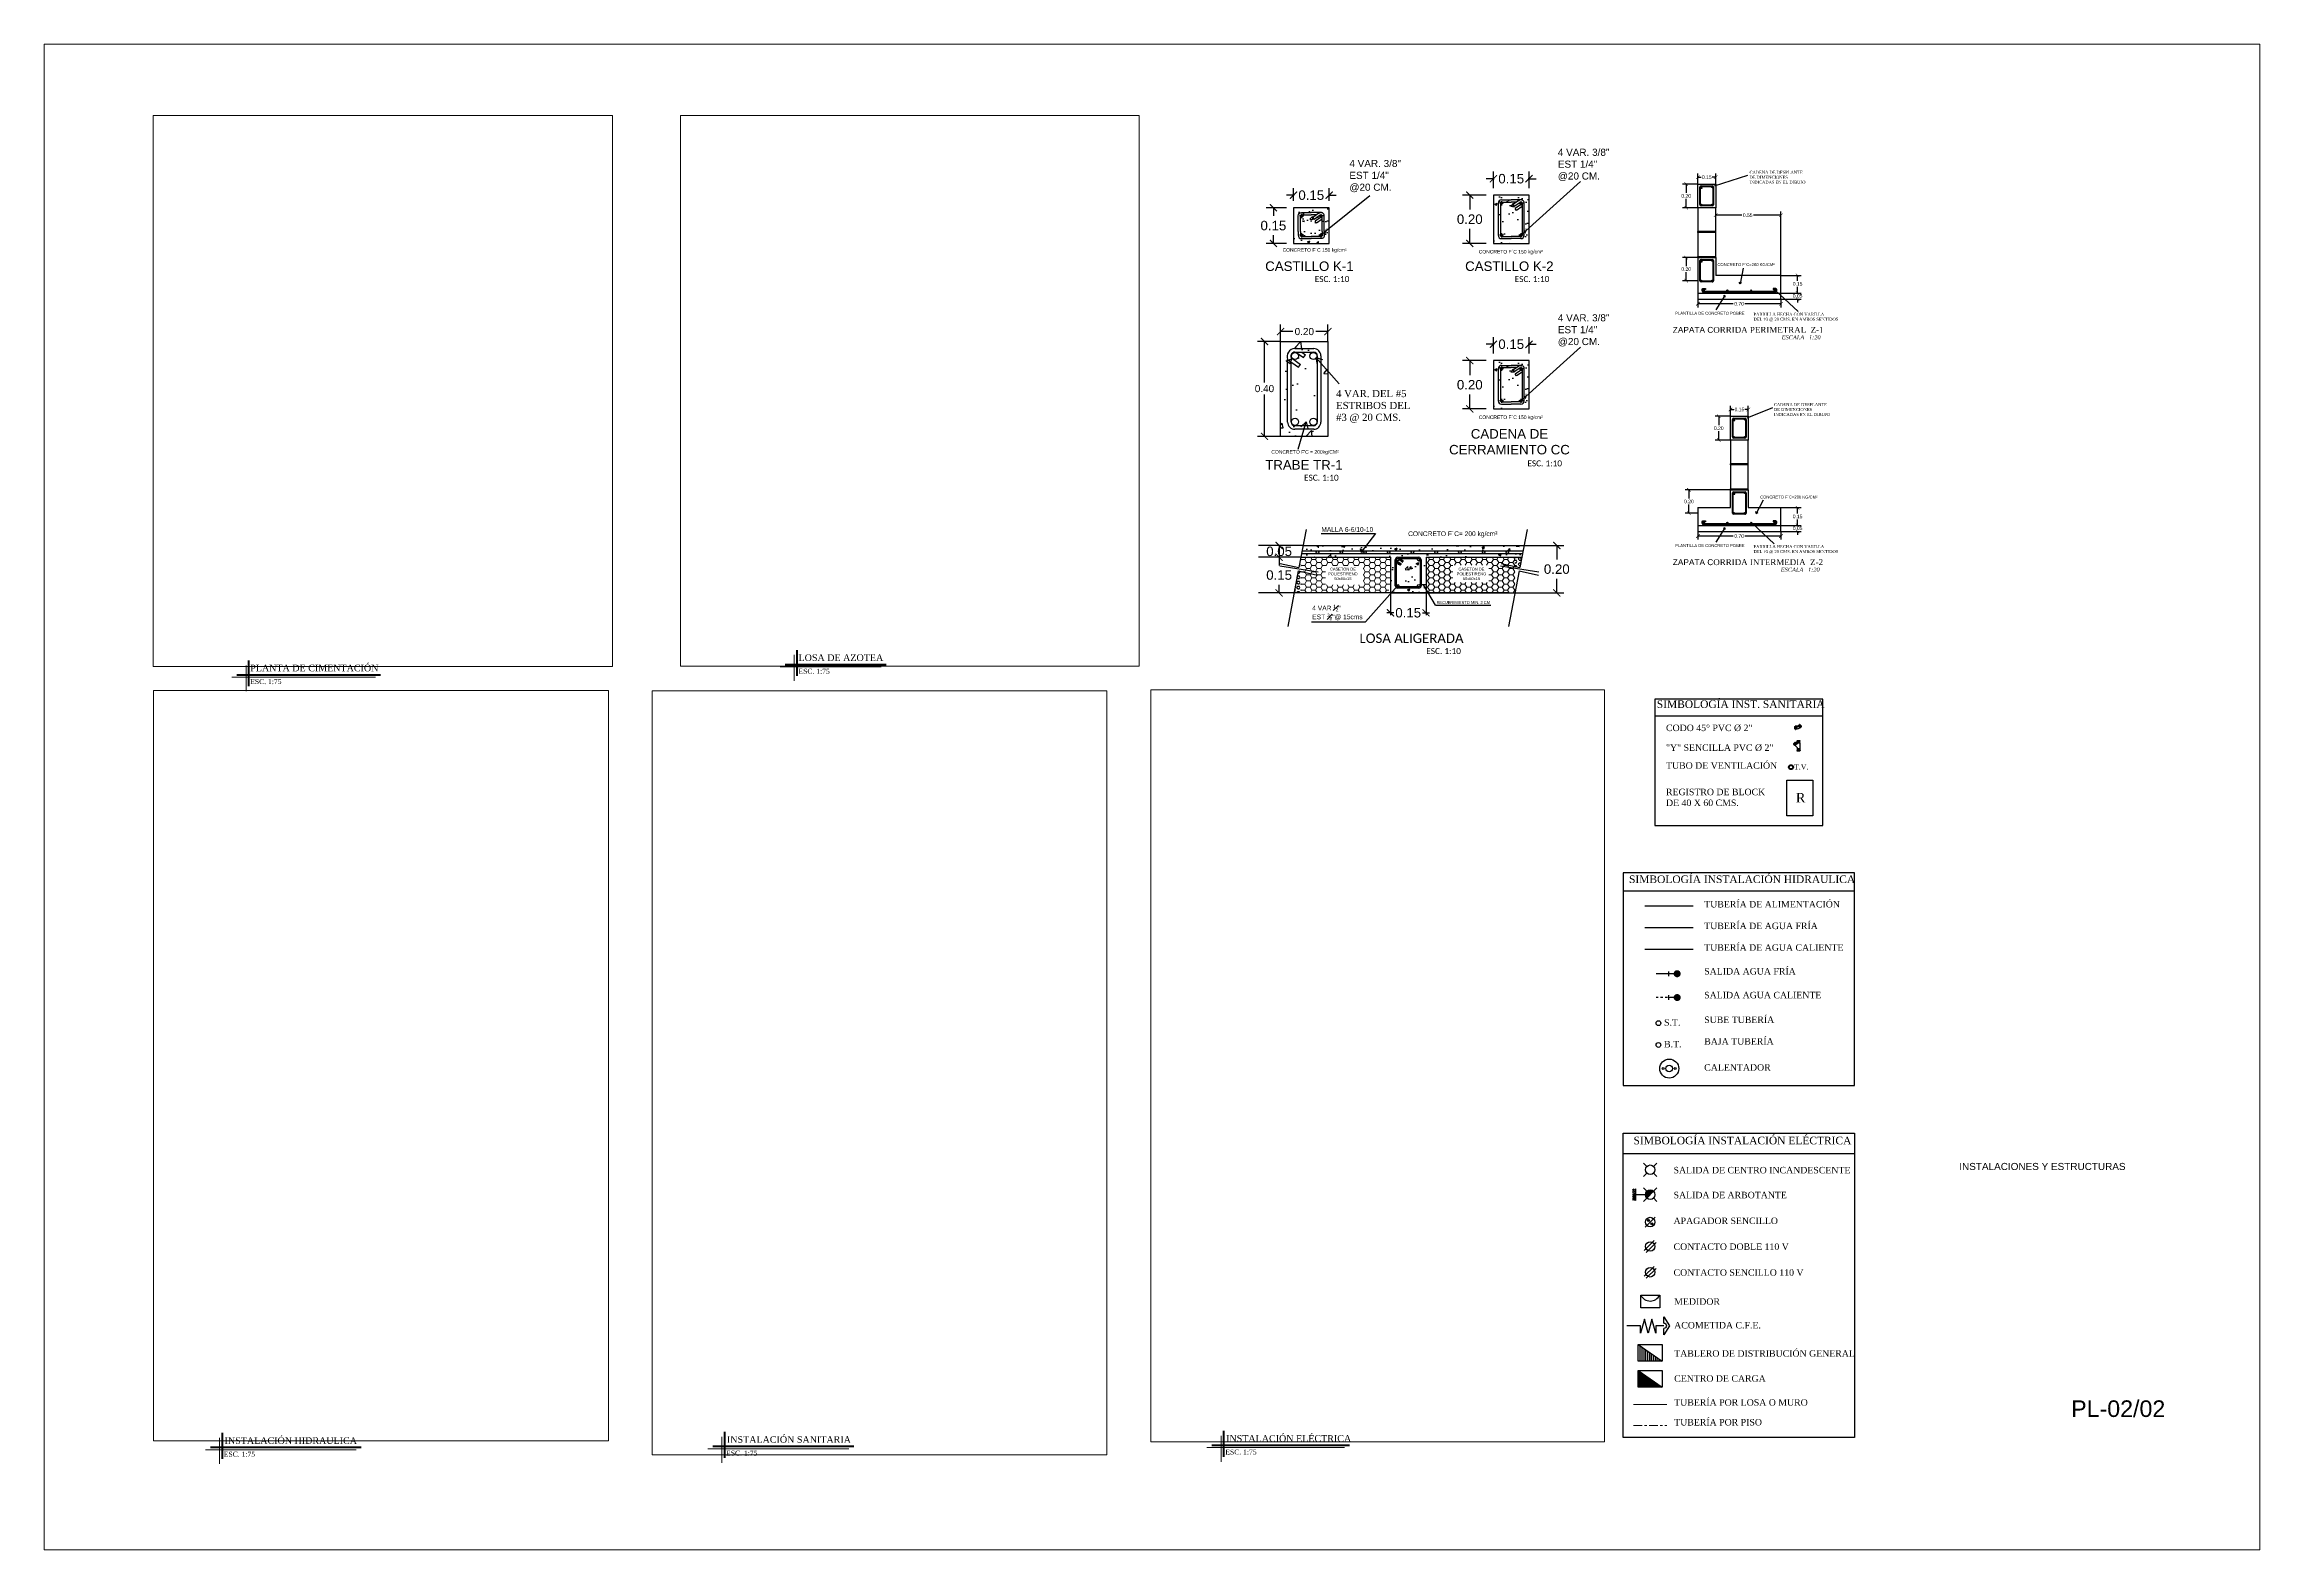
# Paper-space layout 'Instalaciones y Estructuras' of a CAD drawing. Header units: millimetres. Extents: x 69 to 162.4, y 82.7 to 146.1.
import ezdxf

# ---------------------------------------------------------------- set-up
doc = ezdxf.new("R2010")
doc.units = ezdxf.units.MM
for name, pattern in [('ACAD_ISO02W100', [15, 12, -3]), ('ACAD_ISO08W100', [36, 24, -3, 6, -3]), ('ACAD_ISO10W100', [18, 12, -3, 0, -3]), ('ACAD_ISO12W100', [21, 12, -3, 0, -3, 0, -3])]:
    doc.linetypes.add(name, pattern=pattern)
for name, color, linetype in [('ALIMENTACION GRAL AF', 172, 'ACAD_ISO02W100'), ('TUB AGUA CALIENTE', 12, 'ACAD_ISO12W100'), ('TUB AGUA FRIA', 142, 'ACAD_ISO10W100')]:
    doc.layers.add(name, color=color, linetype=linetype)
doc.layers.add('TUB POR MURO O LOSA', color=20, linetype='Continuous', lineweight=20)
doc.layers.add('TUB POR PISO', color=170, linetype='ACAD_ISO08W100', lineweight=20)
doc.styles.add('2', font='bgothl.ttf')
doc.styles.add('arial', font='arial.ttf')
doc.styles.add('COTAS 75', font='stylu.ttf', dxfattribs={"height": 0.25})
doc.styles.get("Standard").update_dxf_attribs({"font": 'arial.ttf'})
doc.dimstyles.new('cotas 75', dxfattribs={"dimscale": 0, "dimtxt": 0.16, "dimasz": 0.16, "dimexe": 0, "dimexo": 0.8, "dimgap": 0.06, "dimtad": 1, "dimtih": 1, "dimtoh": 1, "dimzin": 0, "dimdsep": 46, "dimtxsty": 'COTAS 75', "dimblk1": 'ARCHTICK', "dimblk2": 'ARCHTICK', "dimsah": 1, "dimcen": 0.2, "dimse1": 1, "dimse2": 1, "dimclrt": 2, "dimaunit": 1, "dimadec": 4, "dimazin": 0, "dimtfac": 1, "dimtofl": 0, "dimtmove": 1, "dimatfit": 3, "dimldrblk": 'ARCHTICK', "dimfxl": 1, "dimtolj": 1, "dimtzin": 0, "dimarcsym": 0})
pattern_1 = [(50, (-809.6777, -53.47425), (1.093108, -0.0956345), [0.1143, -1.2573]), (355, (-809.6777, -53.4743), (-0.211457, 1.1463399), [0.09144, -1.00584]), (100.451, (-809.5866, -53.4822), (0.881655, 1.0507001), [0.09714, -1.06854]), (46.1842, (-809.6777, -53.1695), (1.6264742, -0.252254), [0.17145, -1.88595]), (96.6356, (-809.5421, -53.1905), (1.4244254, 1.4845533), [0.14571, -1.60281]), (351.184, (-809.6777, -53.1695), (1.4244276, 1.4845507), [0.13716, -1.50876]), (21, (-809.5253, -53.24565), (0.9096893, -0.6135931), [0.1143, -1.2573]), (326, (-809.5253, -53.2457), (0.3708122, 1.1051278), [0.09144, -1.00584]), (71.4514, (-809.4495, -53.2968), (1.280499, 0.4915371), [0.09714, -1.06854]), (37.5, (-809.67767, -53.47425), (0.01853162, 0.50733023), [0, -0.993648, 0, -1.02108, 0, -1.00965]), (7.5, (-809.67767, -53.47425), (0.40091798, 0.60108345), [0, -0.582168, 0, -0.970788, 0, -0.38481]), (327.5, (-810.0175, -53.47425), (0.81354357, -0.03437246), [0, -0.381, 0, -1.18872, 0, -1.57734]), (317.5, (-810.1699, -53.47425), (0.8887751, 0.15255895), [0, -0.4953, 0, -0.789432, 0, -1.12014])]
pattern_2 = [(0, (-809.67767, -53.47425), (0, 0.1099852), [0.0635, -0.127]), (120, (-809.67767, -53.47425), (-0.095249977, -0.0549926), [0.0635, -0.127]), (60, (-809.61417, -53.47425), (-0.095249977, 0.0549926), [0.0635, -0.127])]

psp = doc.layouts.new('Instalaciones y Estructuras')

# ---------------------------------------------------------------- texts
for s, insert, char_height, width, attachment_point in [('4 VAR. 3/8"\\PEST 1/4"\\P@20 CM.', (124.046, 141.245), 0.3, 13.26807, 1), ('4 VAR. 3/8"\\PEST 1/4"\\P@20 CM.', (132.832, 141.718), 0.3, 13.26807, 1), ('CONCRETO F´C 150 kg/cm²', (121.23, 137.526), 0.15, 3.03193, 1), ('CONCRETO F´C 150 kg/cm²', (129.499, 137.451), 0.15, 3.03193, 1), ('CASTILLO K-1', (120.498, 136.966), 0.4, 8.64551, 1), ('\\A1;{\\fCalibri|b0|i0|c0|p34;ESC. 1:10}', (122.586, 136.348), 0.25, 8.64551, 1), ('CASTILLO K-2', (128.925, 136.966), 0.4, 8.64551, 1), ('\\A1;{\\fCalibri|b0|i0|c0|p34;ESC. 1:10}', (131.014, 136.348), 0.25, 8.64551, 1), ('4 VAR. 3/8"\\PEST 1/4"\\P@20 CM.', (132.832, 134.74), 0.3, 13.26807, 1), ('PLANTILLA DE CONCRETO POBRE', (137.781, 134.843), 0.125, 221.99698, 1), ('{\\H1.667x;ZAPATA C\\fTimes New Roman|b0|i0|c238|p18;\\H0.9998x;\\C7;O\\fTimes New Roman|b0|i0|c0|p18;RRIDA PERIMETRAL\\C256;  Z-1}', (137.678, 134.207), 0.15, 221.99698, 1), ('{\\fTimes New Roman|b0|i1|c0|p18;ESCALA   1:20}', (142.267, 133.853), 0.175, 221.99698, 1), ('{\\fTimes New Roman|b0|i0|c0|p18;4 VAR. DEL #5\\PESTRIBOS DEL \\P#3 @ 20 CMS. }', (123.484, 131.546), 0.3, 13.26807, 1), ('\\pxqc;CADENA DE CERRAMIENTO CC', (128.159, 129.899), 0.4, 5.26952, 1), ('CONCRETO F´C 150 kg/cm²', (129.499, 130.473), 0.15, 3.03193, 1), ("C{\\C7;ONCRETO F'C = 200kg/CM²}", (120.757, 129.012), 0.15, 3.03193, 1), ('TRABE TR-1', (120.498, 128.592), 0.4, 8.64551, 1), ('\\A1;{\\fCalibri|b0|i0|c0|p34;ESC. 1:10}', (122.134, 127.975), 0.25, 8.64551, 1), ('\\A1;{\\fCalibri|b0|i0|c0|p34;ESC. 1:10}', (131.549, 128.578), 0.25, 8.64551, 1), ('\\A1;MALLA 6-6/10-10', (122.863, 125.767), 0.2, 4.37044, 1), ('\\A1;CONCRETO F´C= 200 kg/cm²', (126.522, 125.588), 0.2, 4.37044, 1), ('{\\H1.667x;ZAPATA C\\fTimes New Roman|b0|i0|c238|p18;\\H0.9998x;\\C7;O\\fTimes New Roman|b0|i0|c0|p18;RRIDA INTERMEDIA\\C256;  Z-2}', (137.678, 124.414), 0.15, 221.99698, 1), ('PLANTILLA DE CONCRETO POBRE', (137.781, 125.049), 0.125, 221.99698, 1), ('{\\fArial|b0|i0|c186|p34;CASETON DE POLIESTIRENO\\P60x60x15\\~}', (123.773, 123.795), 0.12, 1.48557, 5), ('{\\fArial|b0|i0|c186|p34;CASETON DE POLIESTIRENO\\P60x60x15\\~}', (129.191, 123.795), 0.12, 1.48557, 5), ('{\\fTimes New Roman|b0|i1|c0|p18;ESCALA   1:20}', (142.229, 124.06), 0.175, 221.99698, 1), ('\\A1;4 VAR {\\H0.7x;\\S1#2;}" \\PEST {\\H0.7x;\\S3#8;}"@ 15cms', (122.482, 122.495), 0.2, 2.34208, 1), ('{\\fArial|b0|i0|c186|p34;RECUBRIMIENTO MIN. 3 CM}', (127.72, 122.65), 0.12, 2.42051, 1), ('\\A1;{\\fCalibri|b0|i0|c0|p34;LOSA ALIGERADA}', (124.473, 121.282), 0.4, 5.06553, 1), ('\\A1;{\\fCalibri|b0|i0|c0|p34;ESC. 1:10}', (127.287, 120.667), 0.25, 8.64551, 1), ('{\\fTimes New Roman|b0|i0|c0|p18;PLANTA DE CIMENTACIÓN}', (77.717, 119.968), 0.28, 5.41468, 1), ('{\\fTimes New Roman|b0|i0|c0|p18;ESC. 1:75}', (100.828, 119.796), 0.21, 5.41468, 1), ('{\\fTimes New Roman|b0|i0|c0|p18;LOSA DE AZOTEA}', (100.828, 120.404), 0.28, 4.69847, 1), ('{\\fTimes New Roman|b0|i0|c0|p18;ESC. 1:75}', (77.717, 119.36), 0.21, 5.41468, 1), ('{\\fTimes New Roman|b0|i0|c0|p18;CODO 45° PVC %%C 2" }', (137.392, 117.441), 0.27376, 3.67875, 1), ('{\\fTimes New Roman|b0|i0|c0|p18;TUBO DE VENTILACIÓN }', (137.392, 115.853), 0.27376, 4.77783, 1), ('{\\fTimes New Roman|b0|i0|c0|p18;"Y" SENCILLA PVC %%C 2"}', (137.392, 116.609), 0.27376, 4.6352, 1), ('{\\fTimes New Roman|b0|i0|c0|p18;T.V.}', (143.399, 115.769), 0.22044, 1.51818, 3), ('{\\fTimes New Roman|b0|i0|c0|p18;REGISTRO DE BLOCK DE 40 X 60 CMS.}', (137.392, 114.739), 0.27376, 4.42847, 1), ('INSTALACIONES Y ESTRUCTURAS ', (153.258, 98.965), 0.3, 11.09406, 2), ('PL-02/02', (154.468, 88.955), 0.7, 19.99731, 1), ('{\\fTimes New Roman|b0|i0|c0|p18;INSTALACIÓN HIDRAULICA}', (76.636, 87.399), 0.28, 5.76311, 1), ('{\\fTimes New Roman|b0|i0|c0|p18;INSTALACIÓN SANITARIA}', (97.81, 87.445), 0.28, 5.41468, 1), ('{\\fTimes New Roman|b0|i0|c0|p18;ESC. 1:75}', (118.816, 86.883), 0.21, 5.41468, 1), ('{\\fTimes New Roman|b0|i0|c0|p18;INSTALACIÓN ELÉCTRICA}', (118.849, 87.491), 0.28, 5.41468, 1), ('{\\fTimes New Roman|b0|i0|c0|p18;ESC. 1:75}', (76.603, 86.791), 0.21, 5.41468, 1), ('{\\fTimes New Roman|b0|i0|c0|p18;ESC. 1:75}', (97.777, 86.837), 0.21, 5.41468, 1)]:
    psp.add_mtext(s, dxfattribs=dict(insert=insert, char_height=char_height, width=width, attachment_point=attachment_point))
at = {"attachment_point": 5}
for s, insert, char_height in [('0.15', (130.867, 140.453), 0.4), ('0.15', (139.111, 140.518), 0.15), ('0.15', (122.44, 139.759), 0.4), ('0.20', (138.241, 139.73), 0.15), ('0.15', (120.843, 138.477), 0.4), ('0.20', (129.12, 138.745), 0.4), ('0.55', (140.835, 138.916), 0.15), ('0.20', (138.241, 136.642), 0.15), ('0.15', (142.938, 136.02), 0.15), ('0.05', (142.938, 135.512), 0.15), ('0.70', (140.474, 135.181), 0.15), ('0.20', (122.147, 134.009), 0.3), ('0.15', (130.867, 133.475), 0.4), ('0.40', (120.467, 131.604), 0.3), ('0.20', (129.12, 131.767), 0.4), ('0.15', (140.486, 130.725), 0.15), ('0.20', (139.616, 129.937), 0.15), ('0.20', (138.355, 126.848), 0.15), ('0.15', (142.938, 126.216), 0.15), ('0.70', (140.474, 125.388), 0.15), ('0.05', (142.938, 125.719), 0.15), ('0.05', (121.085, 124.744), 0.4), ('0.20', (132.788, 123.994), 0.4), ('0.15', (121.085, 123.744), 0.4), ('\\A1;0.15', (126.526, 122.155), 0.4)]:
    psp.add_mtext(s, dxfattribs=dict(at, insert=insert, char_height=char_height))
at = {"ltscale": 0.02, "attachment_point": 1}
for s, insert, char_height, width in [('{\\fCityBlueprint|b0|i0|c2|p2;\\P\\fTimes New Roman|b0|i0|c0|p18;\\H0.6785x;CADENA DE DESPLANTE DE DIMENCIONES INDICADAS EN EL DIBUJO}', (140.911, 141.094), 0.18423, 2.36907), ('CONCRETO F´C=200 KG/CM²', (139.561, 136.896), 0.125, 4.33429), ('{\\fCityBlueprint|b0|i0|c2|p2;\\P\\fTimes New Roman|b0|i0|c0|p18;\\H0.6785x;PARRILLA HECHA CON VARILLA \\PDEL #3 @ 20 CMS. EN AMBOS SENTIDOS}', (141.083, 135.109), 0.18423, 4.33429), ('{\\fCityBlueprint|b0|i0|c2|p2;\\P\\fTimes New Roman|b0|i0|c0|p18;\\H0.6785x;CADENA DE DESPLANTE DE DIMENCIONES INDICADAS EN EL DIBUJO}', (141.939, 131.301), 0.18423, 2.36907), ('CONCRETO F´C=200 KG/CM²', (141.361, 127.098), 0.125, 4.33429), ('{\\fCityBlueprint|b0|i0|c2|p2;\\P\\fTimes New Roman|b0|i0|c0|p18;\\H0.6785x;PARRILLA HECHA CON VARILLA \\PDEL #3 @ 20 CMS. EN AMBOS SENTIDOS}', (141.083, 125.316), 0.18423, 4.33429)]:
    psp.add_mtext(s, dxfattribs=dict(at, insert=insert, char_height=char_height, width=width))
at = {"attachment_point": 1, "style": 'arial'}
for s, insert, char_height, width in [('{\\fTimes New Roman|b0|i0|c0|p18;SIMB\\fTimes New Roman|b0|i0|c238|p18;O\\fTimes New Roman|b0|i0|c0|p18;L\\fTimes New Roman|b0|i0|c238|p18;O\\fTimes New Roman|b0|i0|c0|p18;GÍA INST. SANITARIA }', (137.003, 118.464), 0.32, 17.64429), ('{\\fTimes New Roman|b0|i0|c0|p18;SIMB\\fTimes New Roman|b0|i0|c238|p18;O\\fTimes New Roman|b0|i0|c0|p18;L\\fTimes New Roman|b0|i0|c238|p18;O\\fTimes New Roman|b0|i0|c0|p18;GÍA INSTALACIÓN HIDRAULICA }', (135.833, 111.083), 0.32, 17.64429), ('{\\fTimes New Roman|b0|i0|c238|p18;TUBER\\fTimes New Roman|b0|i0|c0|p18;Í\\fTimes New Roman|b0|i0|c238|p18;A DE ALIMENTACI\\fTimes New Roman|b0|i0|c0|p18;Ó\\fTimes New Roman|b0|i0|c238|p18;N }', (139.002, 110.006), 0.273765, 17.64429), ('{\\fTimes New Roman|b0|i0|c0|p18;TUBERÍA DE AGUA FRÍA\\fTimes New Roman|b0|i0|c238|p18; }', (139.002, 109.093), 0.27376, 17.64429), ('{\\fTimes New Roman|b0|i0|c0|p18;TUBERÍA DE AGUA CALIENTE\\fTimes New Roman|b0|i0|c238|p18; }', (139.002, 108.181), 0.27376, 17.64429), ('{\\fTimes New Roman|b0|i0|c0|p18;SALIDA AGUA FRÍA}', (139.002, 107.179), 0.27376, 20.31682), ('{\\fTimes New Roman|b0|i0|c0|p18;SALIDA AGUA CALIENTE}', (139.002, 106.177), 0.27376, 20.31682), ('{\\fTimes New Roman|b0|i0|c0|p18;S.T.}', (137.31, 105.021), 0.27376, 17.64429), ('{\\fTimes New Roman|b0|i0|c238|p18;SUBE TUBER\\fTimes New Roman|b0|i0|c0|p18;Í\\fTimes New Roman|b0|i0|c238|p18;A  }', (139.002, 105.136), 0.273765, 17.64429), ('{\\fTimes New Roman|b0|i0|c0|p18;B.T.}', (137.31, 104.108), 0.27376, 17.64429), ('{\\fTimes New Roman|b0|i0|c238|p18;BAJA TUBER\\fTimes New Roman|b0|i0|c0|p18;Í\\fTimes New Roman|b0|i0|c238|p18;A }', (139.002, 104.223), 0.273765, 17.64429), ('{\\fTimes New Roman|b0|i0|c0|p18;CALENTADOR\\fTimes New Roman|b0|i0|c238|p18; }', (139.002, 103.127), 0.27376, 17.64429), ('{\\fTimes New Roman|b0|i0|c0|p18;SIMB\\fTimes New Roman|b0|i0|c238|p18;O\\fTimes New Roman|b0|i0|c0|p18;L\\fTimes New Roman|b0|i0|c238|p18;O\\fTimes New Roman|b0|i0|c0|p18;GÍA INSTALACIÓN ELÉCTRICA}', (136.022, 100.07), 0.32, 17.64429), ('{\\fTimes New Roman|b0|i0|c238|p18;SALIDA DE CENTRO INCANDESCENTE}', (137.71, 98.798), 0.27376, 17.64429), ('{\\fTimes New Roman|b0|i0|c238|p18;SALIDA DE \\fTimes New Roman|b0|i0|c0|p18;ARBOTANTE}', (137.71, 97.748), 0.27376, 17.64429), ('{\\fTimes New Roman|b0|i0|c238|p18;APAGADOR SENCILLO}', (137.71, 96.661), 0.27376, 17.64429), ('{\\fTimes New Roman|b0|i0|c238|p18;CONTACTO DOBLE 110 V}', (137.71, 95.572), 0.27376, 17.64429), ('{\\fTimes New Roman|b0|i0|c238|p18;CONTACTO \\fTimes New Roman|b0|i0|c0|p18;SENCILLO\\fTimes New Roman|b0|i0|c238|p18; 110 V}', (137.71, 94.482), 0.273765, 17.64429), ('{\\fTimes New Roman|b0|i0|c238|p18;MEDIDOR}', (137.737, 93.257), 0.27376, 17.64429), ('{\\fTimes New Roman|b0|i0|c238|p18;ACOMETIDA C.F.E.}', (137.737, 92.26), 0.27376, 17.64429), ('{\\fTimes New Roman|b0|i0|c238|p18;TABLERO DE DISTRIBUCI\\fTimes New Roman|b0|i0|c0|p18;Ó\\fTimes New Roman|b0|i0|c238|p18;N GENERAL}', (137.737, 91.069), 0.273765, 17.64429), ('{\\fTimes New Roman|b0|i0|c238|p18;CENTRO DE CARGA}', (137.737, 90.014), 0.27376, 17.64429), ('{\\fTimes New Roman|b0|i0|c238|p18;TUBER\\fTimes New Roman|b0|i0|c0|p18;Í\\fTimes New Roman|b0|i0|c238|p18;A POR LOSA O MURO}', (137.737, 89.004), 0.273765, 17.64429), ('{\\fTimes New Roman|b0|i0|c238|p18;TUBER\\fTimes New Roman|b0|i0|c0|p18;Í\\fTimes New Roman|b0|i0|c238|p18;A POR PISO}', (137.737, 88.169), 0.273765, 17.64429)]:
    psp.add_mtext(s, dxfattribs=dict(at, insert=insert, char_height=char_height, width=width))
at = {"color": 7, "insert": (142.866, 114.559), "char_height": 0.4, "width": 1.64986, "attachment_point": 1, "rotation": 359.89659, "style": '2'}
psp.add_mtext('{\\fTimes New Roman|b0|i0|c0|p18;R}', dxfattribs=at)

# ---------------------------------------------------------------- blocks, each defined once
blk = doc.blocks.new('_ArchTick')
at = {"color": 0, "linetype": 'ByBlock', "const_width": 0.15}
blk.add_lwpolyline([(-0.5, -0.5), (0.5, 0.5)], dxfattribs=at)
blk = doc.blocks.new('A$C615959EF')
at = {"color": 142}
blk.add_line((0.442, 0.074), (0, 0.074), dxfattribs=at)
for points, const_width in [([(0.263, 0.127), (0.263, 0.021)], 0.0254), ([(0.442, 0.074), (0.263, 0.074)], 0.0268)]:
    blk.add_lwpolyline(points, dxfattribs=dict(at, const_width=const_width))
at = {"color": 142, "const_width": 0.0741, "flags": 128}
blk.add_lwpolyline([(0.442, 0.111, 1), (0.442, 0.037, 1)], format="xyb", close=True, dxfattribs=at)
blk = doc.blocks.new('A$C61586816')
at = {"color": 12, "const_width": 0.025, "flags": 128}
blk.add_lwpolyline([(0.013, 0.065, 1), (0.038, 0.065, 1)], format="xyb", close=True, dxfattribs=at)
at = {"color": 12}
for points, const_width in [([(0.007, 0.004), (0.043, 0.004)], 0.00857), ([(0.025, 0.065), (0.025, 0.004)], 0.00904)]:
    blk.add_lwpolyline(points, dxfattribs=dict(at, const_width=const_width))
blk = doc.blocks.new('calentad')
at = {"color": 42}
for centre, radius in [((406.047, 154.154), 0.2), ((406.047, 154.154), 0.07), ((406.047, 154.279), 0.02), ((406.047, 154.027), 0.02)]:
    blk.add_circle(centre, radius, dxfattribs=at)
blk = doc.blocks.new('A$C017330BF')
at = {"color": 142}
for p, q in [((0, 0.037), (0, 0.041)), ((0.002, 0.043), (0.068, 0.043)), ((0.002, 0.035), (0.068, 0.035)), ((0.005, 0.008), (0.005, 0.035)), ((0.005, 0.008), (0.066, 0.008)), ((0.01, 0), (0.005, 0.008)), ((0.01, 0.05), (0.01, 0.043)), ((0.01, 0.05), (0.061, 0.05)), ((0.061, 0.05), (0.061, 0.043)), ((0.061, 0), (0.066, 0.008)), ((0.066, 0.008), (0.066, 0.035)), ((0.07, 0.037), (0.07, 0.041)), ((0.01, 0), (0.061, 0))]:
    blk.add_line(p, q, dxfattribs=at)
for centre, start, end in [((0.002, 0.041), 90, 180), ((0.002, 0.037), 180, 270), ((0.068, 0.041), 360, 90), ((0.068, 0.037), 270, 0)]:
    blk.add_arc(centre, 0.002, start, end, dxfattribs=at)
blk = doc.blocks.new('A$C413131A7')
at = {"color": 142}
for p, q in [((0.001, 0.145), (0.047, 0.192)), ((0.001, 0.156), (0.037, 0.192)), ((0.001, 0.156), (0.006, 0.151)), ((0.003, 0.14), (0.001, 0.143)), ((0.006, 0.14), (0.053, 0.187)), ((0.027, 0.123), (0.008, 0.142)), ((0.027, 0.123), (0.07, 0.166)), ((0.036, 0.121), (0.027, 0.123)), ((0.036, 0.121), (0.072, 0.156)), ((0.036, 0.121), (0.081, 0.075)), ((0.037, 0.192), (0.042, 0.187)), ((0.053, 0.19), (0.05, 0.192)), ((0.07, 0.166), (0.051, 0.185)), ((0.072, 0.156), (0.07, 0.166)), ((0.072, 0.21), (0.072, 0.214)), ((0.072, 0.156), (0.081, 0.147)), ((0.074, 0.216), (0.14, 0.216)), ((0.074, 0.208), (0.14, 0.208)), ((0.076, 0.181), (0.076, 0.208)), ((0.076, 0.181), (0.137, 0.181)), ((0.081, 0.173), (0.076, 0.181)), ((0.081, 0.223), (0.081, 0.216)), ((0.081, 0.223), (0.132, 0.223)), ((0.081, 0.173), (0.132, 0.173)), ((0.081, 0.173), (0.081, 0.147)), ((0.081, 0.075), (0.081, 0.05)), ((0.132, 0.223), (0.132, 0.216)), ((0.132, 0.173), (0.137, 0.181)), ((0.132, 0.173), (0.132, 0.05)), ((0.137, 0.181), (0.137, 0.208)), ((0.142, 0.21), (0.142, 0.214))]:
    blk.add_line(p, q, dxfattribs=at)
for centre, start, end in [((0.002, 0.144), 135, 225), ((0.004, 0.142), 225, 315), ((0.049, 0.191), 45, 135), ((0.051, 0.188), 315, 45), ((0.074, 0.214), 90, 180), ((0.074, 0.21), 180, 270), ((0.14, 0.214), 360, 90), ((0.14, 0.21), 270, 0)]:
    blk.add_arc(centre, 0.002, start, end, dxfattribs=at)
at = {"color": 142, "rotation": 180}
blk.add_blockref('A$C017330BF', (0.142, 0.05), dxfattribs=at)
blk = doc.blocks.new('A$C7F7520E3')
at = {"color": 142}
for p, q in [((0, 0.06), (0.007, 0.06)), ((0, 0.01), (0, 0.06)), ((0, 0.01), (0.007, 0.01)), ((0.007, 0.002), (0.007, 0.068)), ((0.013, 0.07), (0.009, 0.07)), ((0.015, 0.002), (0.015, 0.068)), ((0.042, 0.066), (0.015, 0.066)), ((0.042, 0.004), (0.015, 0.004)), ((0.042, 0.004), (0.042, 0.066)), ((0.05, 0.06), (0.042, 0.066)), ((0.05, 0.01), (0.042, 0.004)), ((0.05, 0.01), (0.05, 0.06)), ((0.071, 0.069), (0.073, 0.079)), ((0.071, 0.069), (0.107, 0.033)), ((0.073, 0.079), (0.093, 0.098)), ((0.073, 0.079), (0.116, 0.035)), ((0.091, 0.103), (0.093, 0.105)), ((0.091, 0.1), (0.138, 0.053)), ((0.096, 0.105), (0.143, 0.058)), ((0.107, 0.105), (0.102, 0.1)), ((0.107, 0.105), (0.142, 0.069)), ((0.107, 0.033), (0.116, 0.035)), ((0.116, 0.035), (0.136, 0.055)), ((0.142, 0.069), (0.138, 0.064)), ((0.141, 0.053), (0.143, 0.055)), ((0.013, 0), (0.009, 0))]:
    blk.add_line(p, q, dxfattribs=at)
for centre, radius, start, end in [((0.009, 0.068), 0.002, 90, 180), ((0.009, 0.002), 0.002, 180, 270), ((0.013, 0.068), 0.002, 0, 90), ((0.013, 0.002), 0.002, 270, 0), ((0.05, 0.09), 0.03, 270, 315), ((0.05, 0.09), 0.0808, 270.9014, 314.0986), ((0.092, 0.101), 0.002, 135, 225), ((0.095, 0.104), 0.002, 45, 135), ((0.139, 0.054), 0.002, 225, 315), ((0.142, 0.057), 0.002, 315, 45)]:
    blk.add_arc(centre, radius, start, end, dxfattribs=at)
blk = doc.blocks.new('sci')
at = {"color": 42}
for p, q in [((269.42, 161.111), (269.349, 161.181)), ((269.562, 161.111), (269.632, 161.181)), ((269.42, 160.969), (269.349, 160.898)), ((269.562, 160.969), (269.632, 160.898))]:
    blk.add_line(p, q, dxfattribs=at)
blk.add_circle((269.491, 161.04), 0.1, dxfattribs=at)
blk = doc.blocks.new('as')
h = blk.add_hatch(color=42)
h.paths.add_polyline_path([(269.414, 160.576, 1), (269.374, 160.576, 1)])
h.paths.add_polyline_path([(269.485, 160.505, 1), (269.445, 160.505, 1)])
at = {"color": 42}
blk.add_line((269.535, 160.647), (269.323, 160.435), dxfattribs=at)
for centre, radius in [((269.429, 160.541), 0.1), ((269.394, 160.576), 0.02), ((269.465, 160.505), 0.02)]:
    blk.add_circle(centre, radius, dxfattribs=at)
blk = doc.blocks.new('cd')
at = {"color": 42}
for p, q in [((269.367, 159.276), (269.572, 159.482)), ((269.409, 159.234), (269.615, 159.439))]:
    blk.add_line(p, q, dxfattribs=at)
blk.add_circle((269.491, 159.358), 0.1, dxfattribs=at)
blk = doc.blocks.new('MED')
at = {"color": 42}
for p, q in [((269.361, 155.672), (269.761, 155.672)), ((269.361, 155.402), (269.361, 155.672)), ((269.761, 155.402), (269.361, 155.402)), ((269.761, 155.672), (269.761, 155.402))]:
    blk.add_line(p, q, dxfattribs=at)
blk.add_arc((269.561, 155.771), 0.223, 206.31, 333.69, dxfattribs=at)
blk = doc.blocks.new('AC')
at = {"color": 42}
for p, q in [((272.248, 154.523), (271.873, 154.523)), ((272.351, 154.709), (272.248, 154.323)), ((272.248, 154.323), (272.248, 154.523)), ((272.455, 154.323), (272.351, 154.709)), ((272.559, 154.709), (272.455, 154.323)), ((272.662, 154.323), (272.559, 154.709)), ((272.881, 154.523), (272.662, 154.523)), ((272.662, 154.523), (272.662, 154.323))]:
    blk.add_line(p, q, dxfattribs=at)
at = {"color": 42, "extrusion": (0, 0, -1)}
for p, q in [((272.881, 154.597), (272.881, 154.77)), ((272.881, 154.77), (273.042, 154.523)), ((273.042, 154.523), (272.881, 154.276)), ((272.881, 154.276), (272.881, 154.448))]:
    blk.add_line(p, q, dxfattribs=at)
blk.add_arc((-272.881, 154.523), 0.0741, 90, 270, dxfattribs=at)
blk = doc.blocks.new('TDG')
at = {"color": 42}
for p, q in [((269.241, 154.806), (269.741, 154.806)), ((269.241, 154.456), (269.241, 154.806)), ((269.241, 154.806), (269.741, 154.456)), ((269.281, 154.456), (269.281, 154.778)), ((269.321, 154.456), (269.321, 154.75)), ((269.361, 154.456), (269.361, 154.722)), ((269.401, 154.456), (269.401, 154.694)), ((269.441, 154.456), (269.441, 154.666)), ((269.481, 154.456), (269.481, 154.638)), ((269.521, 154.456), (269.521, 154.61)), ((269.561, 154.456), (269.561, 154.582)), ((269.601, 154.456), (269.601, 154.554)), ((269.641, 154.456), (269.641, 154.526)), ((269.681, 154.456), (269.681, 154.498)), ((269.721, 154.456), (269.721, 154.47)), ((269.741, 154.806), (269.741, 154.456)), ((269.741, 154.456), (269.241, 154.456))]:
    blk.add_line(p, q, dxfattribs=at)
blk = doc.blocks.new('CDC')
blk.add_hatch(color=42).paths.add_polyline_path([(269.241, 154.256), (269.241, 153.906), (269.741, 153.906)])
at = {"color": 42}
for p, q in [((269.241, 154.256), (269.741, 154.256)), ((269.241, 153.906), (269.241, 154.256)), ((269.241, 154.256), (269.741, 153.906)), ((269.741, 154.256), (269.741, 153.906)), ((269.741, 153.906), (269.241, 153.906))]:
    blk.add_line(p, q, dxfattribs=at)
blk = doc.blocks.new('ARBT')
blk.add_hatch(color=42).paths.add_polyline_path([(1411.363, 788.517, 0.198912), (1411.334, 788.587), (1411.193, 788.446, 0.668179)])
h = blk.add_hatch()
h.set_pattern_fill('ANSI31', color=42, scale=0.008, style=0)
h.set_pattern_definition([(45, (1141.772433, 629.07681), (-0.0179605122, 0.0179605122), [])])
h.paths.add_polyline_path([(1411.633, 788.642), (1411.563, 788.642), (1411.563, 788.392), (1411.633, 788.392)])
at = {"color": 42}
for p, q in [((1411.405, 788.658), (1411.122, 788.375)), ((1411.193, 788.587), (1411.122, 788.658)), ((1411.563, 788.642), (1411.563, 788.392)), ((1411.334, 788.446), (1411.405, 788.375)), ((1411.363, 788.517), (1411.563, 788.517))]:
    blk.add_line(p, q, dxfattribs=at)
blk.add_circle((1411.263, 788.517), 0.0999, dxfattribs=at)

# ---------------------------------------------------------------- hatches: boundary and pattern name
h = psp.add_hatch()
h.set_pattern_fill('AR-CONC', color=256, scale=0.15, style=0)
h.set_pattern_definition([(50, (-61.6748, -102.6113), (1.0758903, -0.0941282), [0.1125, -1.2375]), (355, (-61.6748, -102.6113), (-0.208127, 1.128288), [0.09, -0.99]), (100.4514, (-61.5852, -102.6191), (0.867764, 1.0341593), [0.0956103, -1.051713]), (46.1842, (-61.6748, -102.3113), (1.6008616, -0.2482785), [0.16875, -1.85625]), (96.6356, (-61.5414, -102.332), (1.401994, 1.461177), [0.143415, -1.5775695]), (351.1842, (-61.6748, -102.3113), (1.401993, 1.461178), [0.135, -1.485]), (21, (-61.5248, -102.3863), (0.8953606, -0.6039283), [0.1125, -1.2375]), (326, (-61.5248, -102.3863), (0.364973, 1.087725), [0.09, -0.99]), (71.4514, (-61.4502, -102.4366), (1.260334, 0.4837957), [0.0956103, -1.051713]), (37.5, (-61.6748, -102.6113), (0.0182398, 0.4993408), [0, -0.978, 0, -1.005, 0, -0.99375]), (7.5, (-61.6748, -102.6113), (0.3946043, 0.5916176), [0, -0.573, 0, -0.9555, 0, -0.37875]), (327.5, (-62.0093, -102.6113), (0.80073365, -0.0338323), [0, -0.375, 0, -1.17, 0, -1.5525]), (317.5, (-62.1593, -102.6113), (0.8747793, 0.1501575), [0, -0.4875, 0, -0.777, 0, -1.1025])])
h.paths.add_polyline_path([(122.696, 138.777, -0.414214), (122.8, 138.882), (122.8, 138.968, 0.076936), (122.74, 138.977), (122.14, 138.977, 0.076936), (122.08, 138.968), (122.08, 138.882, -0.414214), (122.184, 138.777, -1), (121.975, 138.777), (121.94, 138.777), (121.94, 138.177), (121.975, 138.177, -1), (122.184, 138.177, -0.414214), (122.08, 138.073), (122.08, 137.987, 0.076936), (122.14, 137.977), (122.74, 137.977, 0.076936), (122.8, 137.987), (122.8, 138.073, -0.414214), (122.696, 138.177, -1), (122.905, 138.177), (122.94, 138.177), (122.94, 138.777), (122.905, 138.777, -1)], flags=0)
h.paths.add_polyline_path([(123.19, 139.227), (121.69, 139.227), (121.69, 137.727), (123.19, 137.727)])
h.paths.add_polyline_path([(123.02, 138.777), (123.02, 138.177, -0.414214), (122.74, 137.897), (122.14, 137.897, -0.414214), (121.86, 138.177), (121.86, 138.777, -0.414214), (122.14, 139.057), (122.74, 139.057, -0.414214)], flags=16)
h.paths.add_polyline_path([(122.94, 138.777), (122.94, 138.177, -0.414214), (122.74, 137.977), (122.14, 137.977, -0.414214), (121.94, 138.177), (121.94, 138.777, -0.414214), (122.14, 138.977), (122.74, 138.977, -0.414214)], flags=0)
h = psp.add_hatch()
h.set_pattern_fill('AR-CONC', color=256, scale=0.15, style=0)
h.set_pattern_definition([(50, (-53.2476, -102.7113), (1.0758903, -0.0941282), [0.1125, -1.2375]), (355, (-53.2476, -102.7113), (-0.208127, 1.1282882), [0.09, -0.99]), (100.4514, (-53.158, -102.7191), (0.867764, 1.0341593), [0.0956103, -1.051713]), (46.1842, (-53.2476, -102.4113), (1.6008616, -0.2482785), [0.16875, -1.85625]), (96.6356, (-53.1142, -102.432), (1.401994, 1.461177), [0.143415, -1.5775695]), (351.1842, (-53.2476, -102.4113), (1.401993, 1.461178), [0.135, -1.485]), (21, (-53.0976, -102.4863), (0.8953606, -0.6039283), [0.1125, -1.2375]), (326, (-53.0976, -102.4863), (0.364973, 1.087725), [0.09, -0.99]), (71.4514, (-53.023, -102.5366), (1.260334, 0.4837957), [0.0956103, -1.051713]), (37.5, (-53.24764, -102.7113), (0.0182398, 0.4993408), [0, -0.978, 0, -1.005, 0, -0.99375]), (7.5, (-53.24764, -102.7113), (0.3946043, 0.5916176), [0, -0.573, 0, -0.9555, 0, -0.37875]), (327.5, (-53.58214, -102.7113), (0.80073365, -0.0338323), [0, -0.375, 0, -1.17, 0, -1.5525]), (317.5, (-53.73214, -102.7113), (0.8747793, 0.1501575), [0, -0.4875, 0, -0.777, 0, -1.1025])])
edge = h.paths.add_edge_path(flags=0)
edge.add_arc((131.228, 138.677), 0.105, 90, 180, ccw=False)
edge.add_line((131.228, 138.782), (131.228, 138.868))
edge.add_arc((131.167, 138.677), 0.2, 72.40224, 90)
edge.add_line((131.167, 138.877), (130.567, 138.877))
edge.add_arc((130.567, 138.677), 0.2, 90, 107.59776)
edge.add_line((130.507, 138.868), (130.507, 138.782))
edge.add_arc((130.507, 138.677), 0.105, 0, 90, ccw=False)
edge.add_arc((130.507, 138.677), 0.105, 180, 360, ccw=False)
edge.add_line((130.402, 138.677), (130.367, 138.677))
edge.add_line((130.367, 138.677), (130.367, 138.077))
edge.add_line((130.367, 138.077), (130.402, 138.077))
edge.add_arc((130.507, 138.077), 0.105, 0, 180, ccw=False)
edge.add_arc((130.507, 138.077), 0.105, -90, 0, ccw=False)
edge.add_line((130.507, 137.973), (130.507, 137.887))
edge.add_arc((130.567, 138.077), 0.2, 252.40224, 270)
edge.add_line((130.567, 137.877), (131.167, 137.877))
edge.add_arc((131.167, 138.077), 0.2, 270, 287.59776)
edge.add_line((131.228, 137.887), (131.228, 137.973))
edge.add_arc((131.228, 138.077), 0.105, 180, 270, ccw=False)
edge.add_arc((131.228, 138.077), 0.105, 0, 180, ccw=False)
edge.add_line((131.332, 138.077), (131.367, 138.077))
edge.add_line((131.367, 138.077), (131.367, 138.677))
edge.add_line((131.367, 138.677), (131.332, 138.677))
edge.add_arc((131.228, 138.677), 0.105, 180, 360, ccw=False)
h.paths.add_polyline_path([(131.617, 139.762), (130.117, 139.762), (130.117, 137.727), (131.617, 137.727)])
edge = h.paths.add_edge_path(flags=16)
edge.add_line((131.447, 138.677), (131.447, 138.077))
edge.add_arc((131.167, 138.077), 0.28, 270, 360, ccw=False)
edge.add_line((131.167, 137.797), (130.567, 137.797))
edge.add_arc((130.567, 138.077), 0.28, 180, 270, ccw=False)
edge.add_line((130.287, 138.077), (130.287, 138.677))
edge.add_arc((130.567, 138.677), 0.28, 90, 180, ccw=False)
edge.add_line((130.567, 138.957), (131.167, 138.957))
edge.add_arc((131.167, 138.677), 0.28, 0, 90, ccw=False)
edge = h.paths.add_edge_path(flags=0)
edge.add_line((131.367, 138.677), (131.367, 138.077))
edge.add_arc((131.167, 138.077), 0.2, 270, 360, ccw=False)
edge.add_line((131.167, 137.877), (130.567, 137.877))
edge.add_arc((130.567, 138.077), 0.2, 180, 270, ccw=False)
edge.add_line((130.367, 138.077), (130.367, 138.677))
edge.add_arc((130.567, 138.677), 0.2, 90, 180, ccw=False)
edge.add_line((130.567, 138.877), (131.167, 138.877))
edge.add_arc((131.167, 138.677), 0.2, 0, 90, ccw=False)
h = psp.add_hatch()
h.set_pattern_fill('AR-CONC', color=256, scale=0.005333, style=0)
h.set_pattern_definition([(50, (-248.4414, 214.184), (0.9716516, -0.0850085), [0.1016, -1.1176]), (355, (-248.4414, 214.184), (-0.1879617, 1.0189688), [0.08128, -0.89408]), (100.451, (-248.3604, 214.1769), (0.7836933, 0.9339557), [0.0863467, -0.9498133]), (46.1842, (-248.4414, 214.455), (1.445755, -0.2242257), [0.1524, -1.6764]), (96.6356, (-248.321, 214.4363), (1.266156, 1.319603), [0.12952, -1.42472]), (351.184, (-248.4414, 214.455), (1.266158, 1.3196006), [0.12192, -1.34112]), (21, (-248.30594, 214.3872), (0.8086127, -0.5454161), [0.1016, -1.1176]), (326, (-248.3059, 214.3872), (0.3296108, 0.9823358), [0.08128, -0.89408]), (71.4514, (-248.2386, 214.3418), (1.1382213, 0.436922), [0.0863467, -0.9498133]), (37.5, (-248.4414, 214.18402), (0.01647255, 0.4509602), [0, -0.8832427, 0, -0.9076267, 0, -0.8974667]), (7.5, (-248.4414, 214.184), (0.35637153, 0.5342964), [0, -0.5174827, 0, -0.8629227, 0, -0.3420533]), (327.5, (-248.7435, 214.18402), (0.72314984, -0.0305533), [0, -0.3386667, 0, -1.05664, 0, -1.40208]), (317.5, (-248.87897, 214.184), (0.7900223, 0.135608), [0, -0.4402667, 0, -0.7017173, 0, -0.99568])])
h.paths.add_polyline_path([(122.696, 138.177, -1), (122.905, 138.177), (122.94, 138.177), (122.94, 138.777), (122.905, 138.777, -1), (122.696, 138.777, -0.414214), (122.8, 138.882), (122.8, 138.968, 0.076936), (122.74, 138.977), (122.14, 138.977, 0.076936), (122.08, 138.968), (122.08, 138.882, -0.414214), (122.184, 138.777, -1), (121.975, 138.777), (121.94, 138.777), (121.94, 138.177), (121.975, 138.177, -1), (122.184, 138.177, -0.414214), (122.08, 138.073), (122.08, 137.987, 0.076936), (122.14, 137.977), (122.74, 137.977, 0.076936), (122.8, 137.987), (122.8, 138.073, -0.414214)])
h = psp.add_hatch()
h.set_pattern_fill('AR-CONC', color=256, scale=0.013, style=0)
h.set_pattern_definition([(50, (-2866.5135, -2230.7004), (2.3684007, -0.2072081), [0.24765, -2.72415]), (355, (-2866.5135, -2230.7004), (-0.4581645, 2.483739), [0.19812, -2.1793276]), (100.451445, (-2866.3161, -2230.7177), (1.9102362, 2.2765308), [0.2104701, -2.3151732]), (46.1842, (-2866.5135, -2230.04), (3.5240275, -0.5465503), [0.371475, -4.086225]), (96.63556, (-2866.22, -2230.0855), (3.0862537, 3.2165396), [0.3157053, -3.472763]), (351.18415, (-2866.5135, -2230.04), (3.0862537, 3.2165396), [0.2971796, -3.2689765]), (21, (-2866.1833, -2230.205), (1.9709871, -1.3294476), [0.24765, -2.72415]), (326, (-2866.1833, -2230.205), (0.8034264, 2.3944436), [0.19812, -2.17932]), (71.451445, (-2866.019, -2230.3159), (2.7744135, 1.064996), [0.2104701, -2.3151692]), (37.5, (-2866.5135, -2230.7004), (0.04015184, 1.0992155), [0, -2.152904, 0, -2.21234, 0, -2.187575]), (7.5, (-2866.5135, -2230.7004), (0.8686556, 1.30234747), [0, -1.261364, 0, -2.103374, 0, -0.833755]), (327.5, (-2867.2499, -2230.7004), (1.76267774, -0.07447367), [0, -0.8255, 0, -2.57556, 0, -3.41757]), (317.5, (-2867.58, -2230.7004), (1.92567936, 0.3305444), [0, -1.07315, 0, -1.710436, 0, -2.42697])])
h.paths.add_polyline_path([(121.143, 133.592), (123.143, 133.592), (123.143, 129.592), (121.143, 129.592)])
h = psp.add_hatch()
h.set_pattern_fill('AR-CONC', color=256, scale=0.15, style=0)
h.set_pattern_definition([(50, (-53.2476, -109.6893), (1.0758903, -0.0941282), [0.1125, -1.2375]), (355, (-53.2476, -109.6893), (-0.208127, 1.1282882), [0.09, -0.99]), (100.4514, (-53.158, -109.6972), (0.867764, 1.0341593), [0.0956103, -1.051713]), (46.1842, (-53.2476, -109.3893), (1.6008616, -0.2482785), [0.16875, -1.85625]), (96.6356, (-53.1142, -109.41), (1.401994, 1.461177), [0.143415, -1.5775695]), (351.1842, (-53.2476, -109.3893), (1.401993, 1.461178), [0.135, -1.485]), (21, (-53.0976, -109.4643), (0.8953606, -0.6039283), [0.1125, -1.2375]), (326, (-53.0976, -109.4643), (0.364973, 1.087725), [0.09, -0.99]), (71.4514, (-53.023, -109.5147), (1.260334, 0.4837957), [0.0956103, -1.051713]), (37.5, (-53.24764, -109.68933), (0.0182398, 0.4993408), [0, -0.978, 0, -1.005, 0, -0.99375]), (7.5, (-53.24764, -109.68933), (0.3946043, 0.5916176), [0, -0.573, 0, -0.9555, 0, -0.37875]), (327.5, (-53.58214, -109.68933), (0.80073365, -0.0338323), [0, -0.375, 0, -1.17, 0, -1.5525]), (317.5, (-53.73214, -109.6893), (0.8747793, 0.1501575), [0, -0.4875, 0, -0.777, 0, -1.1025])])
edge = h.paths.add_edge_path(flags=0)
edge.add_arc((131.228, 131.699), 0.105, 90, 180, ccw=False)
edge.add_line((131.228, 131.804), (131.228, 131.89))
edge.add_arc((131.167, 131.699), 0.2, 72.40224, 90)
edge.add_line((131.167, 131.899), (130.567, 131.899))
edge.add_arc((130.567, 131.699), 0.2, 90, 107.59776)
edge.add_line((130.507, 131.89), (130.507, 131.804))
edge.add_arc((130.507, 131.699), 0.105, 0, 90, ccw=False)
edge.add_arc((130.507, 131.699), 0.105, 180, 360, ccw=False)
edge.add_line((130.402, 131.699), (130.367, 131.699))
edge.add_line((130.367, 131.699), (130.367, 131.099))
edge.add_line((130.367, 131.099), (130.402, 131.099))
edge.add_arc((130.507, 131.099), 0.105, 0, 180, ccw=False)
edge.add_arc((130.507, 131.099), 0.105, -90, 0, ccw=False)
edge.add_line((130.507, 130.995), (130.507, 130.909))
edge.add_arc((130.567, 131.099), 0.2, 252.40224, 270)
edge.add_line((130.567, 130.899), (131.167, 130.899))
edge.add_arc((131.167, 131.099), 0.2, 270, 287.59776)
edge.add_line((131.228, 130.909), (131.228, 130.995))
edge.add_arc((131.228, 131.099), 0.105, 180, 270, ccw=False)
edge.add_arc((131.228, 131.099), 0.105, 0, 180, ccw=False)
edge.add_line((131.332, 131.099), (131.367, 131.099))
edge.add_line((131.367, 131.099), (131.367, 131.699))
edge.add_line((131.367, 131.699), (131.332, 131.699))
edge.add_arc((131.228, 131.699), 0.105, 180, 360, ccw=False)
h.paths.add_polyline_path([(131.617, 132.784), (130.117, 132.784), (130.117, 130.749), (131.617, 130.749)])
edge = h.paths.add_edge_path(flags=16)
edge.add_line((131.447, 131.699), (131.447, 131.099))
edge.add_arc((131.167, 131.099), 0.28, 270, 360, ccw=False)
edge.add_line((131.167, 130.819), (130.567, 130.819))
edge.add_arc((130.567, 131.099), 0.28, 180, 270, ccw=False)
edge.add_line((130.287, 131.099), (130.287, 131.699))
edge.add_arc((130.567, 131.699), 0.28, 90, 180, ccw=False)
edge.add_line((130.567, 131.979), (131.167, 131.979))
edge.add_arc((131.167, 131.699), 0.28, 0, 90, ccw=False)
edge = h.paths.add_edge_path(flags=0)
edge.add_line((131.367, 131.699), (131.367, 131.099))
edge.add_arc((131.167, 131.099), 0.2, 270, 360, ccw=False)
edge.add_line((131.167, 130.899), (130.567, 130.899))
edge.add_arc((130.567, 131.099), 0.2, 180, 270, ccw=False)
edge.add_line((130.367, 131.099), (130.367, 131.699))
edge.add_arc((130.567, 131.699), 0.2, 90, 180, ccw=False)
edge.add_line((130.567, 131.899), (131.167, 131.899))
edge.add_arc((131.167, 131.699), 0.2, 0, 90, ccw=False)
h = psp.add_hatch()
h.set_pattern_fill('AR-CONC', color=256, scale=0.006, style=0)
h.set_pattern_definition(pattern_1)
h.paths.add_polyline_path([(127.026, 124.39, 0.311553), (126.972, 124.444), (126.078, 124.444, 0.364226), (126.026, 124.392), (126.026, 123.299, 0.089684), (126.037, 123.275), (126.038, 123.276, -0.120892), (126.032, 123.299, -1), (126.132, 123.299, -0.784293), (126.038, 123.276), (126.037, 123.275, 0.186581), (126.081, 123.244), (126.973, 123.244, 0.341324), (127.026, 123.297)], flags=0)
h.paths.add_polyline_path([(126.921, 124.388, -1), (127.021, 124.388, -1)], flags=0)
h.paths.add_polyline_path([(126.027, 124.391, -1), (126.127, 124.391, -1)], flags=0)
h.paths.add_polyline_path([(127.023, 123.299, -1), (126.923, 123.299, -1)], flags=0)
h.paths.add_polyline_path([(127.276, 124.494), (131.308, 124.494), (131.34, 124.658), (122.033, 124.658), (122.001, 124.494), (125.776, 124.494), (125.776, 122.994), (127.276, 122.994)])
h.paths.add_polyline_path([(126.976, 123.194, 0.359872), (127.076, 123.294), (127.076, 124.394, 0.335939), (126.976, 124.494), (126.076, 124.494, 0.377572), (125.976, 124.394), (125.976, 123.294, 0.310193), (126.076, 123.194)], flags=16)
h.paths.add_polyline_path([(126.973, 123.244, 0.341324), (127.026, 123.297), (127.026, 124.39, 0.311553), (126.972, 124.444), (126.078, 124.444, 0.364226), (126.026, 124.392), (126.026, 123.299, 0.280966), (126.081, 123.244)], flags=0)
h.paths.add_polyline_path([(126.132, 123.299, -1), (126.032, 123.299, -1)], flags=0)
h.paths.add_polyline_path([(124.868, 124.994), (125.506, 124.763), (131.36, 124.763), (131.404, 124.994), (131.022, 124.994)])
h.paths.add_polyline_path([(124.868, 124.994), (122.097, 124.994), (122.053, 124.763), (125.506, 124.763)])
at = {"lineweight": 18}
h = psp.add_hatch(dxfattribs=at)
h.set_pattern_fill('HONEY', color=256, scale=1.2, style=0)
h.set_pattern_definition([(0, (-618.00807, -338.70077), (0.225, 0.12990381), [0.15, -0.3]), (120, (-618.00807, -338.70077), (-0.225, 0.12990381), [0.15, -0.3]), (60, (-618.00807, -338.70077), (5e-10, 0.25980762), [-0.3, 0.15])])
h.paths.add_polyline_path([(125.776, 124.494), (122.001, 124.494), (122.001, 122.994), (125.499, 122.994), (125.776, 123.139)])
h.paths.add_polyline_path([(123.045, 124.138), (124.633, 124.138), (124.633, 123.332), (123.045, 123.332)])
h.paths.add_polyline_path([(131.022, 124.494), (127.276, 124.494), (127.276, 122.994), (131.022, 122.994)])
h.paths.add_polyline_path([(128.403, 124.157), (129.918, 124.157), (129.918, 123.436), (128.403, 123.436)])
h = psp.add_hatch(color=256)
h.paths.add_polyline_path([(124.52, 124.849), (124.534, 124.763), (124.584, 124.763), (124.602, 124.786)])
h.paths.add_polyline_path([(124.584, 124.763), (124.534, 124.763), (124.543, 124.709)])
h.paths.add_polyline_path([(124.661, 124.741), (124.632, 124.763), (124.584, 124.763), (124.543, 124.709), (124.652, 124.72, -0.10825)])
h.paths.add_polyline_path([(124.602, 124.786), (124.584, 124.763), (124.632, 124.763)])
h.paths.add_polyline_path([(124.661, 124.741, 0.10825), (124.652, 124.72), (124.683, 124.724)])
h = psp.add_hatch()
h.set_pattern_fill('AR-CONC', color=256, scale=0.006, style=0)
h.set_pattern_definition(pattern_1)
h.paths.add_polyline_path([(127.026, 124.39, 0.311553), (126.972, 124.444), (126.078, 124.444, 0.364226), (126.026, 124.392), (126.026, 123.299, 0.089684), (126.037, 123.275), (126.038, 123.276, -0.120892), (126.032, 123.299, -1), (126.132, 123.299, -0.784293), (126.038, 123.276), (126.037, 123.275, 0.186581), (126.081, 123.244), (126.973, 123.244, 0.341324), (127.026, 123.297)])
h.paths.add_polyline_path([(126.921, 124.388, -1), (127.021, 124.388, -1)], flags=16)
h.paths.add_polyline_path([(127.023, 123.299, -1), (126.923, 123.299, -1)], flags=16)
h.paths.add_polyline_path([(126.027, 124.391, -1), (126.127, 124.391, -1)], flags=16)
h = psp.add_hatch()
h.set_pattern_fill('HEX', color=256, scale=0.02, style=0)
h.set_pattern_definition(pattern_2)
h.paths.add_polyline_path([(131.308, 124.494), (131.022, 124.494), (131.022, 124.109), (131.226, 124.065)])
h = psp.add_hatch()
h.set_pattern_fill('HEX', color=256, scale=0.02, style=0)
h.set_pattern_definition(pattern_2)
h.paths.add_polyline_path([(121.715, 122.994), (122.001, 122.994), (122.001, 123.904), (121.894, 123.929)])

# ---------------------------------------------------------------- linework, layer by layer
for p, q in [((130.117, 140.453), (129.817, 140.453)), ((130.117, 140.453), (130.146, 140.453)), ((131.617, 140.453), (131.588, 140.453)), ((131.617, 140.453), (131.917, 140.453)), ((138.736, 140.23), (138.091, 140.23)), ((138.241, 140.23), (138.241, 139.857)), ((138.736, 140.23), (138.736, 140.668)), ((138.736, 140.518), (138.879, 140.518)), ((139.486, 140.518), (139.344, 140.518)), ((139.486, 140.23), (139.486, 140.668)), ((120.843, 139.227), (120.843, 138.882)), ((121.69, 139.759), (121.39, 139.759)), ((121.69, 139.759), (121.719, 139.759)), ((123.19, 139.759), (123.161, 139.759)), ((123.19, 139.759), (123.49, 139.759)), ((129.12, 139.762), (129.12, 139.149)), ((130.117, 139.762), (130.117, 137.727)), ((131.617, 139.762), (130.117, 139.762)), ((130.317, 139.421), (130.317, 138.068)), ((130.549, 139.421), (130.367, 139.421)), ((130.411, 139.421), (130.411, 138.068)), ((130.458, 139.562), (130.867, 139.562)), ((130.458, 139.512), (130.458, 139.33)), ((130.458, 139.468), (130.867, 139.468)), ((131.276, 139.562), (130.867, 139.562)), ((131.189, 139.531), (130.928, 139.349)), ((130.928, 139.349), (130.982, 139.272)), ((131.243, 139.454), (130.982, 139.272)), ((131.296, 139.378), (131.035, 139.196)), ((131.089, 139.119), (131.035, 139.196)), ((131.323, 139.283), (131.089, 139.119)), ((131.367, 139.421), (131.185, 139.421)), ((131.276, 139.512), (131.276, 139.33)), ((131.323, 139.421), (131.323, 138.068)), ((131.417, 138.068), (131.417, 139.421)), ((131.617, 137.727), (131.617, 139.762)), ((139.014, 139.23), (138.091, 139.23)), ((138.736, 139.23), (138.091, 139.23)), ((138.241, 139.23), (138.241, 139.604)), ((122.122, 138.886), (121.94, 138.886)), ((122.031, 138.978), (122.031, 138.795)), ((122.849, 139.027), (122.44, 139.027)), ((122.762, 138.997), (122.501, 138.814)), ((122.501, 138.814), (122.555, 138.737)), ((122.816, 138.92), (122.555, 138.737)), ((122.869, 138.844), (122.608, 138.661)), ((122.662, 138.584), (122.608, 138.661)), ((122.896, 138.748), (122.662, 138.584)), ((122.94, 138.886), (122.758, 138.886)), ((122.849, 138.978), (122.849, 138.795)), ((122.99, 138.227), (122.99, 138.886)), ((129.12, 137.727), (129.12, 138.34)), ((140.59, 138.916), (139.486, 138.916)), ((142.236, 138.916), (141.08, 138.916)), ((142.236, 136.38), (142.236, 139.066)), ((120.843, 137.727), (120.843, 138.073)), ((122.122, 138.068), (121.94, 138.068)), ((122.031, 138.159), (122.031, 137.977)), ((122.94, 138.068), (122.758, 138.068)), ((122.849, 138.159), (122.849, 137.977)), ((130.117, 137.727), (131.617, 137.727)), ((130.549, 138.068), (130.367, 138.068)), ((130.458, 138.159), (130.458, 137.977)), ((130.458, 138.021), (130.867, 138.021)), ((130.458, 137.927), (130.867, 137.927)), ((131.276, 138.021), (130.867, 138.021)), ((131.276, 137.927), (130.867, 137.927)), ((131.367, 138.068), (131.185, 138.068)), ((131.276, 138.159), (131.276, 137.977)), ((138.736, 137.13), (138.091, 137.13)), ((138.241, 137.13), (138.241, 136.768)), ((138.241, 136.153), (138.241, 136.515)), ((140.641, 136.688), (140.514, 136.019)), ((142.236, 136.38), (143.088, 136.38)), ((142.938, 136.147), (142.938, 136.38)), ((138.736, 136.153), (138.091, 136.153)), ((139.878, 135.529), (139.498, 134.931)), ((139.878, 135.529), (139.804, 135.5)), ((139.878, 135.529), (139.875, 135.459)), ((140.514, 136.019), (140.469, 136.098)), ((140.514, 136.019), (140.574, 136.085)), ((142.236, 135.63), (143.088, 135.63)), ((142.236, 135.63), (143.088, 135.63)), ((142.938, 135.63), (142.938, 135.893)), ((142.938, 135.63), (142.938, 135.754)), ((138.736, 135.38), (138.736, 135.031)), ((140.229, 135.181), (138.736, 135.181)), ((142.236, 135.181), (140.718, 135.181)), ((142.236, 135.38), (142.236, 135.031)), ((142.236, 135.38), (143.088, 135.38)), ((142.938, 135.38), (142.938, 135.386)), ((142.938, 135.38), (142.938, 135.23)), ((121.143, 133.592), (120.167, 133.592)), ((120.467, 131.857), (120.467, 133.592)), ((121.143, 133.592), (121.143, 134.309)), ((121.657, 134.009), (121.143, 134.009)), ((121.143, 133.592), (123.143, 133.592)), ((121.143, 129.592), (121.143, 133.592)), ((123.143, 134.009), (122.636, 134.009)), ((123.143, 133.592), (123.143, 134.309)), ((123.143, 133.592), (123.143, 129.592)), ((121.443, 130.192), (121.443, 132.834)), ((121.443, 132.834), (121.899, 132.504)), ((121.593, 132.91), (121.987, 132.626)), ((121.593, 130.192), (121.593, 132.725)), ((121.743, 133.292), (122.543, 133.292)), ((121.743, 133.142), (122.543, 133.142)), ((121.79, 133.142), (122.112, 132.91)), ((121.899, 132.504), (121.987, 132.626)), ((122.046, 133.142), (122.2, 133.031)), ((122.112, 132.91), (122.2, 133.031)), ((123.615, 131.813), (122.629, 132.914)), ((122.629, 132.914), (122.914, 132.826)), ((122.629, 132.914), (122.695, 132.622)), ((122.693, 132.992), (122.693, 130.192)), ((122.843, 132.992), (122.843, 130.192)), ((129.12, 132.784), (129.12, 132.171)), ((130.117, 133.475), (129.817, 133.475)), ((130.117, 133.475), (130.146, 133.475)), ((130.117, 132.784), (130.117, 130.749)), ((131.617, 132.784), (130.117, 132.784)), ((131.617, 133.475), (131.588, 133.475)), ((131.617, 133.475), (131.917, 133.475)), ((131.617, 130.749), (131.617, 132.784)), ((130.317, 132.443), (130.317, 131.09)), ((130.549, 132.443), (130.367, 132.443)), ((130.411, 132.443), (130.411, 131.09)), ((130.458, 132.584), (130.867, 132.584)), ((130.458, 132.534), (130.458, 132.352)), ((130.458, 132.49), (130.867, 132.49)), ((131.276, 132.584), (130.867, 132.584)), ((131.189, 132.553), (130.928, 132.37)), ((130.928, 132.37), (130.982, 132.293)), ((131.243, 132.476), (130.982, 132.293)), ((131.296, 132.4), (131.035, 132.218)), ((131.089, 132.141), (131.035, 132.218)), ((131.323, 132.305), (131.089, 132.141)), ((131.367, 132.443), (131.185, 132.443)), ((131.276, 132.534), (131.276, 132.352)), ((131.323, 132.443), (131.323, 131.09)), ((131.417, 131.09), (131.417, 132.443)), ((120.467, 129.592), (120.467, 131.351)), ((129.12, 130.749), (129.12, 131.362)), ((130.117, 130.749), (131.617, 130.749)), ((130.549, 131.09), (130.367, 131.09)), ((130.458, 131.181), (130.458, 130.999)), ((130.458, 131.043), (130.867, 131.043)), ((130.458, 130.949), (130.867, 130.949)), ((131.276, 131.043), (130.867, 131.043)), ((131.276, 130.949), (130.867, 130.949)), ((131.367, 131.09), (131.185, 131.09)), ((131.276, 131.181), (131.276, 130.999)), ((140.111, 130.437), (140.111, 130.875)), ((140.861, 130.437), (140.861, 130.875)), ((122.543, 130.042), (121.743, 130.042)), ((122.543, 129.892), (121.743, 129.892)), ((121.888, 129.059), (122.218, 130.205)), ((122.218, 130.205), (122.005, 129.994)), ((122.218, 130.205), (122.295, 129.917)), ((140.111, 130.437), (139.466, 130.437)), ((139.616, 130.437), (139.616, 130.064)), ((139.616, 129.437), (139.616, 129.811)), ((140.111, 130.725), (140.254, 130.725)), ((140.861, 130.725), (140.719, 130.725)), ((121.143, 129.592), (120.167, 129.592)), ((123.143, 129.592), (121.143, 129.592)), ((140.389, 129.437), (139.466, 129.437)), ((140.111, 129.437), (139.466, 129.437)), ((140.111, 127.337), (138.205, 127.337)), ((138.355, 127.337), (138.355, 126.975)), ((138.736, 126.36), (138.205, 126.36)), ((138.355, 126.36), (138.355, 126.722)), ((138.736, 126.587), (140.111, 126.587)), ((140.861, 126.587), (142.236, 126.587)), ((141.195, 126.34), (141.174, 126.429)), ((141.48, 126.901), (141.195, 126.34)), ((141.195, 126.34), (141.27, 126.387)), ((142.236, 126.587), (143.088, 126.587)), ((142.938, 126.343), (142.938, 126.587)), ((142.938, 125.837), (142.938, 126.089)), ((122.227, 125.673), (121.919, 124.065)), ((122.863, 125.491), (125.143, 125.491)), ((125.143, 125.491), (124.543, 124.709)), ((131.534, 125.673), (131.226, 124.065)), ((138.736, 125.587), (138.736, 125.238)), ((140.229, 125.388), (138.736, 125.388)), ((139.878, 125.736), (139.498, 125.138)), ((139.878, 125.736), (139.804, 125.707)), ((139.878, 125.736), (139.875, 125.666)), ((142.236, 125.388), (140.718, 125.388)), ((142.236, 125.837), (143.088, 125.837)), ((142.236, 125.837), (143.088, 125.837)), ((142.236, 125.587), (142.236, 125.238)), ((142.236, 125.587), (143.088, 125.587)), ((142.938, 125.837), (142.938, 125.961)), ((142.938, 125.587), (142.938, 125.593)), ((142.938, 125.587), (142.938, 125.437)), ((122.097, 124.994), (120.21, 124.994)), ((122.001, 124.494), (120.21, 124.494)), ((122.001, 124.494), (120.21, 124.494)), ((121.032, 124.994), (120.785, 124.994)), ((121.032, 124.494), (120.785, 124.494)), ((121.085, 124.994), (121.085, 124.494)), ((121.085, 124.494), (121.085, 124.148)), ((121.131, 124.236), (121.919, 124.065)), ((122.001, 124.494), (125.776, 124.494)), ((122.033, 124.658), (131.34, 124.658)), ((122.053, 124.763), (131.36, 124.763)), ((122.097, 124.994), (131.404, 124.994)), ((122.728, 124.994), (122.728, 124.894)), ((123.155, 124.994), (123.155, 124.994)), ((124.543, 124.709), (124.52, 124.849)), ((124.52, 124.849), (124.602, 124.786)), ((124.543, 124.709), (124.683, 124.724)), ((124.683, 124.724), (124.602, 124.786)), ((125.776, 124.494), (125.776, 122.994)), ((125.976, 123.294), (125.976, 124.394)), ((126.026, 123.299), (126.026, 124.392)), ((126.026, 124.358), (126.236, 124.206)), ((126.026, 124.296), (126.206, 124.166)), ((126.076, 124.494), (126.976, 124.494)), ((126.078, 124.444), (126.972, 124.444)), ((126.1, 124.444), (126.305, 124.296)), ((126.186, 124.444), (126.334, 124.337)), ((127.026, 124.39), (127.026, 123.297)), ((127.076, 124.394), (127.076, 123.294)), ((127.276, 124.494), (131.308, 124.494)), ((127.276, 124.494), (127.276, 122.994)), ((130.438, 124.236), (131.226, 124.065)), ((131.404, 124.994), (133.088, 124.994)), ((132.788, 124.994), (132.788, 124.398)), ((121.085, 122.994), (121.085, 123.34)), ((122.73, 123.864), (121.111, 124.124)), ((121.894, 123.929), (121.446, 121.583)), ((121.894, 123.929), (122.706, 123.742)), ((124.727, 121.772), (126.082, 123.299)), ((127.67, 122.481), (127.177, 123.332)), ((132.037, 123.864), (130.418, 124.124)), ((131.201, 123.929), (130.753, 121.583)), ((131.201, 123.929), (132.013, 123.742)), ((132.788, 122.994), (132.788, 123.59)), ((121.715, 122.994), (120.21, 122.994)), ((130.722, 122.994), (120.785, 122.994)), ((125.776, 122.994), (121.715, 122.994)), ((125.776, 122.994), (127.276, 122.994)), ((125.776, 122.953), (125.776, 122.055)), ((126.976, 123.194), (126.076, 123.194)), ((126.973, 123.244), (126.081, 123.244)), ((127.276, 122.994), (131.022, 122.994)), ((127.276, 122.994), (127.276, 122.055)), ((127.67, 122.481), (130.006, 122.481)), ((131.022, 122.994), (133.088, 122.994)), ((122.449, 121.772), (124.727, 121.772)), ((125.926, 122.155), (125.626, 122.155)), ((127.126, 122.155), (127.426, 122.155)), ((136.914, 117.813), (144.006, 117.813)), ((135.584, 110.434), (145.336, 110.434)), ((135.589, 99.367), (145.331, 99.367))]:
    psp.add_line(p, q)
at = {"linetype": 'ACAD_ISO02W100'}
for p, q in [((130.117, 140.062), (130.117, 140.753)), ((131.617, 140.062), (131.617, 140.753)), ((121.39, 139.227), (120.543, 139.227)), ((121.69, 139.527), (121.69, 140.059)), ((123.19, 139.527), (123.19, 140.059)), ((129.817, 139.762), (128.82, 139.762)), ((121.39, 137.727), (120.543, 137.727)), ((129.817, 137.727), (128.82, 137.727)), ((130.117, 133.084), (130.117, 133.775)), ((131.617, 133.084), (131.617, 133.775)), ((129.817, 132.784), (128.82, 132.784)), ((129.817, 130.749), (128.82, 130.749))]:
    psp.add_line(p, q, dxfattribs=at)
at = {"ltscale": 0.05}
for p, q in [((138.736, 139.23), (138.736, 140.23)), ((138.736, 140.23), (139.486, 140.23)), ((138.817, 139.36), (138.817, 140.1)), ((138.867, 140.15), (139.346, 140.15)), ((138.867, 140.125), (139.346, 140.125)), ((138.916, 140.075), (138.867, 140.075)), ((138.916, 140.05), (138.916, 140.075)), ((139.371, 140.1), (139.371, 139.36)), ((139.396, 140.1), (139.396, 139.356)), ((139.431, 140.16), (140.838, 140.604)), ((139.486, 140.23), (139.486, 139.23)), ((139.486, 139.23), (138.736, 139.23)), ((138.736, 139.23), (138.736, 138.23)), ((138.842, 139.36), (138.842, 140.057)), ((138.867, 140.05), (138.916, 140.05)), ((139.346, 139.335), (138.867, 139.335)), ((139.346, 139.31), (138.867, 139.31)), ((139.486, 138.23), (139.486, 139.23)), ((138.736, 138.181), (138.736, 138.231)), ((139.486, 138.23), (138.736, 138.23)), ((139.486, 138.181), (139.486, 138.231)), ((139.486, 138.18), (138.736, 138.18)), ((138.736, 138.18), (138.736, 137.18)), ((139.486, 137.18), (139.486, 138.18)), ((138.736, 137.18), (139.486, 137.18)), ((138.736, 137.13), (138.736, 137.18)), ((138.736, 137.13), (138.736, 135.38)), ((138.736, 137.13), (139.486, 137.13)), ((138.817, 136.153), (138.817, 137)), ((138.842, 136.153), (138.842, 136.957)), ((138.867, 137.05), (139.346, 137.05)), ((138.867, 137.025), (139.346, 137.025)), ((138.916, 136.975), (138.867, 136.975)), ((138.867, 136.95), (138.916, 136.95)), ((138.916, 136.95), (138.916, 136.975)), ((139.371, 137), (139.371, 136.153)), ((139.396, 137), (139.396, 136.153)), ((139.486, 137.13), (139.486, 137.18)), ((139.486, 137.13), (139.486, 136.38)), ((142.236, 136.38), (139.486, 136.38)), ((142.236, 135.38), (142.236, 136.38)), ((138.736, 135.63), (142.236, 135.63)), ((139.346, 136.128), (138.867, 136.128)), ((139.346, 136.103), (138.867, 136.103)), ((138.95, 135.828), (139.059, 135.828)), ((139.059, 135.778), (138.972, 135.778)), ((138.978, 135.719), (141.986, 135.719)), ((138.979, 135.669), (141.985, 135.669)), ((139.059, 135.828), (139.059, 135.778)), ((142.015, 135.828), (141.906, 135.828)), ((141.906, 135.828), (141.906, 135.778)), ((141.906, 135.778), (141.993, 135.778)), ((142.01, 135.74), (142.958, 134.855)), ((138.736, 135.38), (142.236, 135.38)), ((140.809, 130.367), (141.898, 130.811)), ((140.111, 129.437), (140.111, 130.437)), ((140.111, 130.437), (140.861, 130.437)), ((140.192, 129.567), (140.192, 130.307)), ((140.217, 129.567), (140.217, 130.264)), ((140.242, 130.357), (140.721, 130.357)), ((140.242, 130.332), (140.721, 130.332)), ((140.291, 130.282), (140.242, 130.282)), ((140.242, 130.257), (140.291, 130.257)), ((140.291, 130.257), (140.291, 130.282)), ((140.746, 130.307), (140.746, 129.567)), ((140.771, 130.307), (140.771, 129.562)), ((140.861, 130.437), (140.861, 129.437)), ((140.861, 129.437), (140.111, 129.437)), ((140.111, 129.437), (140.111, 128.437)), ((140.721, 129.542), (140.242, 129.542)), ((140.721, 129.517), (140.242, 129.517)), ((140.861, 128.437), (140.861, 129.437)), ((140.111, 128.388), (140.111, 128.438)), ((140.861, 128.437), (140.111, 128.437)), ((140.861, 128.387), (140.111, 128.387)), ((140.111, 128.387), (140.111, 127.387)), ((140.861, 128.388), (140.861, 128.438)), ((140.861, 127.387), (140.861, 128.387)), ((140.111, 127.387), (140.861, 127.387)), ((140.111, 127.337), (140.111, 127.387)), ((140.111, 126.587), (140.111, 127.337)), ((140.111, 127.337), (140.861, 127.337)), ((140.192, 126.36), (140.192, 127.207)), ((140.217, 126.36), (140.217, 127.164)), ((140.242, 127.257), (140.721, 127.257)), ((140.242, 127.232), (140.721, 127.232)), ((140.291, 127.182), (140.242, 127.182)), ((140.242, 127.157), (140.291, 127.157)), ((140.291, 127.157), (140.291, 127.182)), ((140.746, 127.207), (140.746, 126.36)), ((140.771, 127.207), (140.771, 126.36)), ((140.861, 127.337), (140.861, 127.387)), ((140.861, 127.337), (140.861, 126.587)), ((138.736, 126.587), (138.736, 125.587)), ((140.721, 126.335), (140.242, 126.335)), ((140.721, 126.31), (140.242, 126.31)), ((142.236, 125.587), (142.236, 126.587)), ((138.736, 125.837), (142.236, 125.837)), ((138.736, 125.587), (142.236, 125.587)), ((138.95, 126.034), (139.059, 126.034)), ((139.059, 125.984), (138.972, 125.984)), ((138.978, 125.925), (141.986, 125.925)), ((138.979, 125.875), (141.985, 125.875)), ((139.059, 126.034), (139.059, 125.984)), ((141.004, 125.95), (141.952, 125.065)), ((142.015, 126.034), (141.906, 126.034)), ((141.906, 126.034), (141.906, 125.984)), ((141.906, 125.984), (141.993, 125.984))]:
    psp.add_line(p, q, dxfattribs=at)
at = {"lineweight": 60}
for p, q in [((100.755, 120.586), (100.755, 119.492)), ((77.154, 119.546), (83.213, 119.546)), ((77.644, 120.15), (77.644, 119.056)), ((100.265, 119.982), (104.524, 119.982)), ((76.04, 86.977), (82.399, 86.977)), ((76.53, 87.581), (76.53, 86.487)), ((97.214, 87.023), (103.152, 87.023)), ((97.704, 87.627), (97.704, 86.533)), ((118.253, 87.069), (124.052, 87.069)), ((118.743, 87.673), (118.743, 86.579))]:
    psp.add_line(p, q, dxfattribs=at)
at = {"lineweight": 20}
for p, q in [((77.539, 119.94), (77.539, 118.846)), ((100.055, 119.877), (104.314, 119.877)), ((100.65, 120.376), (100.65, 119.282)), ((76.944, 119.441), (83.003, 119.441)), ((75.83, 86.872), (82.189, 86.872)), ((76.425, 87.371), (76.425, 86.277)), ((97.004, 86.918), (102.942, 86.918)), ((97.599, 87.417), (97.599, 86.323)), ((118.043, 86.964), (123.842, 86.964)), ((118.638, 87.463), (118.638, 86.369))]:
    psp.add_line(p, q, dxfattribs=at)
for points in [[(121.69, 139.227), (121.69, 137.727), (123.19, 137.727), (123.19, 139.227)], [(144.006, 118.518), (136.914, 118.518), (136.914, 113.193), (144.006, 113.193)], [(145.336, 111.193), (135.584, 111.193), (135.584, 102.225), (145.336, 102.225)], [(135.589, 100.225), (145.331, 100.225), (145.331, 87.387), (135.589, 87.387)]]:
    psp.add_lwpolyline(points, close=True)
for points in [[(131.099, 139.468), (130.867, 139.468)], [(122.031, 139.027), (122.44, 139.027)], [(122.849, 139.027), (122.44, 139.027)], [(122.671, 138.933), (122.44, 138.933)], [(122.896, 138.227), (122.896, 138.884)], [(131.099, 132.49), (130.867, 132.49)]]:
    psp.add_lwpolyline(points)
for points in [[(121.89, 138.227), (121.89, 138.886, -0.414214), (122.031, 139.027), (122.44, 139.027)], [(121.89, 138.227), (121.89, 138.068, 0.414214), (122.031, 137.927), (122.44, 137.927)], [(121.984, 138.227), (121.984, 138.886, -0.414214), (122.031, 138.933), (122.44, 138.933)], [(121.984, 138.227), (121.984, 138.068, 0.414214), (122.031, 138.021), (122.44, 138.021)], [(122.99, 138.227), (122.99, 138.068, -0.414214), (122.849, 137.927), (122.44, 137.927)], [(122.896, 138.227), (122.896, 138.068, -0.414214), (122.849, 138.021), (122.44, 138.021)]]:
    psp.add_lwpolyline(points, format="xyb")
at = {"color": 42}
psp.add_lwpolyline([(142.484, 115.099), (143.584, 115.099), (143.584, 113.599), (142.484, 113.599), (142.484, 115.099)], dxfattribs=at)
at = {"ltscale": 0.05}
for centre in [(138.867, 140.1), (139.346, 140.1), (138.867, 139.36), (139.346, 139.36), (138.867, 137), (139.346, 137), (138.867, 136.153), (138.979, 135.744), (139.346, 136.153), (139.979, 135.744), (140.979, 135.744), (141.985, 135.744), (140.242, 130.307), (140.721, 130.307), (140.242, 129.567), (140.721, 129.567), (140.242, 127.207), (140.721, 127.207), (140.242, 126.36), (140.721, 126.36), (138.979, 125.95), (139.979, 125.95), (140.979, 125.95), (141.985, 125.95)]:
    psp.add_circle(centre, 0.025, dxfattribs=at)
for centre, radius in [((130.458, 139.421), 0.047), ((131.276, 139.421), 0.047), ((122.031, 138.886), 0.047), ((122.849, 138.886), 0.047), ((122.031, 138.068), 0.047), ((122.849, 138.068), 0.047), ((130.458, 138.068), 0.047), ((131.276, 138.068), 0.047), ((121.756, 132.979), 0.15), ((122.53, 132.979), 0.15), ((130.458, 132.443), 0.047), ((131.276, 132.443), 0.047), ((130.458, 131.09), 0.047), ((131.276, 131.09), 0.047), ((121.756, 130.205), 0.15), ((122.53, 130.205), 0.15), ((122.704, 124.711), 0.0526), ((123.704, 124.711), 0.0526), ((124.704, 124.711), 0.0526), ((125.704, 124.711), 0.0526), ((126.077, 124.391), 0.05), ((126.704, 124.711), 0.0526), ((126.971, 124.388), 0.05), ((127.704, 124.711), 0.0526), ((128.704, 124.711), 0.0526), ((129.704, 124.711), 0.0526), ((130.704, 124.711), 0.0526), ((126.082, 123.299), 0.05), ((126.973, 123.299), 0.05)]:
    psp.add_circle(centre, radius)
at = {"color": 142}
for radius in [0.103, 0.0762]:
    psp.add_circle((142.661, 115.648), radius, dxfattribs=at)
at = {"color": 42}
for centre in [(137.073, 104.855), (137.073, 103.938)]:
    psp.add_circle(centre, 0.101, dxfattribs=at)
at = {"ltscale": 0.05}
for centre, radius, start, end in [((138.868, 140.098), 0.0512, 91.34236, 178.65764), ((138.868, 140.101), 0.0512, 181.34236, 268.65764), ((139.345, 140.098), 0.0512, 1.34236, 88.65764), ((138.868, 139.362), 0.0512, 181.34236, 268.65764), ((139.346, 139.362), 0.0512, 266.04147, 353.35674), ((138.868, 136.998), 0.0512, 91.34236, 178.65764), ((138.868, 137.001), 0.0512, 181.34236, 268.65764), ((139.345, 136.998), 0.0512, 1.34236, 88.65764), ((138.868, 136.154), 0.0512, 181.34236, 268.65764), ((138.98, 135.751), 0.0824, 111.61864, 269.37958), ((138.979, 135.748), 0.03, 103.79826, 271.1516), ((139.346, 136.153), 0.0507, 265.81085, 359.35673), ((141.984, 135.751), 0.0824, 270.62042, 68.38136), ((141.986, 135.748), 0.03, 268.8484, 76.20174), ((140.243, 130.305), 0.0512, 91.34236, 178.65764), ((140.243, 130.308), 0.0512, 181.34236, 268.65764), ((140.72, 130.305), 0.0512, 1.34236, 88.65764), ((140.243, 129.569), 0.0512, 181.34236, 268.65764), ((140.721, 129.568), 0.0512, 266.04147, 353.35674), ((140.243, 127.205), 0.0512, 91.34236, 178.65764), ((140.243, 127.208), 0.0512, 181.34236, 268.65764), ((140.72, 127.205), 0.0512, 1.34236, 88.65764), ((140.243, 126.361), 0.0512, 181.34236, 268.65764), ((140.721, 126.36), 0.0507, 265.81085, 359.35673), ((138.98, 125.958), 0.0824, 111.61864, 269.37958), ((138.979, 125.955), 0.03, 103.79826, 271.1516), ((141.984, 125.958), 0.0824, 270.62042, 68.38136), ((141.986, 125.955), 0.03, 268.8484, 76.20174)]:
    psp.add_arc(centre, radius, start, end, dxfattribs=at)
for centre, radius, start, end in [((130.458, 139.421), 0.141, 90, 180), ((130.458, 139.421), 0.047, 90, 180), ((131.276, 139.421), 0.141, 360, 130.63092), ((122.849, 138.886), 0.141, 360, 130.63092), ((130.458, 138.068), 0.141, 180, 270), ((130.458, 138.068), 0.047, 180, 270), ((131.276, 138.068), 0.141, 270, 0), ((131.276, 138.068), 0.047, 270, 0), ((121.756, 132.956), 0.336, 92.2613, 201.3366), ((121.749, 132.974), 0.168, 91.85807, 202.31859), ((122.543, 132.992), 0.3, 0, 90.00706), ((122.543, 132.992), 0.15, 0, 90), ((130.458, 132.443), 0.141, 90, 180), ((130.458, 132.443), 0.047, 90, 180), ((131.276, 132.443), 0.141, 360, 130.63092), ((130.458, 131.09), 0.141, 180, 270), ((130.458, 131.09), 0.047, 180, 270), ((131.276, 131.09), 0.141, 270, 0), ((131.276, 131.09), 0.047, 270, 0), ((121.743, 130.192), 0.3, 179.99295, 270), ((121.743, 130.192), 0.15, 180, 270), ((122.543, 130.192), 0.15, 270, 0), ((122.543, 130.192), 0.3, 269.99294, 0.00705), ((126.082, 124.387), 0.107, 93.62977, 176.37023), ((126.082, 124.387), 0.057, 94.97414, 175.02586), ((126.96, 124.378), 0.0671, 10.39089, 79.60911), ((126.96, 124.378), 0.117, 7.86157, 82.13843), ((126.099, 123.317), 0.125, 190.53299, 259.46701), ((126.099, 123.317), 0.0749, 193.61285, 256.38715), ((126.965, 123.305), 0.061, 277.30798, 352.69202), ((126.965, 123.305), 0.111, 275.41522, 354.58478), ((127.096, 123.344), 0.00711, 135.76752, 278.77324), ((127.12, 123.023), 0.315, 79.47551, 94.17078), ((127.234, 123.023), 0.315, 85.82922, 100.52449), ((127.258, 123.344), 0.00711, 261.22676, 44.23248)]:
    psp.add_arc(centre, radius, start, end)
for points in [[(122.849, 138.068), (123.023, 138.285), (122.849, 138.068), (123.091, 138.219)], [(131.276, 138.068), (131.45, 138.285), (131.276, 138.068), (131.518, 138.219)], [(131.276, 131.09), (131.45, 131.307), (131.276, 131.09), (131.518, 131.241)]]:
    psp.add_solid(points)
at = {"layer": 'ALIMENTACION GRAL AF', "ltscale": 0.035, "const_width": 0.06}
psp.add_lwpolyline([(136.495, 109.792), (138.548, 109.792)], dxfattribs=at)
at = {"layer": 'TUB AGUA CALIENTE', "ltscale": 0.025}
psp.add_line((137.861, 105.938), (136.977, 105.938), dxfattribs=at)
at = {"layer": 'TUB AGUA CALIENTE', "ltscale": 0.03, "const_width": 0.05}
psp.add_lwpolyline([(136.495, 107.967), (138.548, 107.967)], dxfattribs=at)
at = {"layer": 'TUB AGUA FRIA', "ltscale": 0.03, "const_width": 0.05}
psp.add_lwpolyline([(136.495, 108.879), (138.548, 108.879)], dxfattribs=at)
at = {"layer": 'TUB POR MURO O LOSA', "lineweight": 20, "ltscale": 0.02}
psp.add_line((136.025, 88.784), (137.425, 88.784), dxfattribs=at)
at = {"layer": 'TUB POR PISO', "lineweight": 20, "ltscale": 0.015}
psp.add_line((136.025, 87.889), (137.425, 87.889), dxfattribs=at)

# ---------------------------------------------------------------- block references
for name, p, xscale, yscale, zscale in [('_ArchTick', (130.117, 140.453), 0.3, 0.3, 0.3), ('_ArchTick', (139.486, 140.518), 0.1499999999941792, 0.1499999999941792, 0.1499999999941792), ('_ArchTick', (121.69, 139.759), 0.3, 0.3, 0.3), ('_ArchTick', (142.236, 138.916), 0.1499999999941792, 0.1499999999941792, 0.1499999999941792), ('_ArchTick', (142.236, 135.181), 0.1499999999941792, 0.1499999999941792, 0.1499999999941792), ('_ArchTick', (123.143, 134.009), 0.2999999999883585, 0.2999999999883585, 0.2999999999883585), ('_ArchTick', (130.117, 133.475), 0.3, 0.3, 0.3), ('_ArchTick', (140.861, 130.725), 0.1499999999941792, 0.1499999999941792, 0.1499999999941792), ('_ArchTick', (142.236, 125.388), 0.1499999999941792, 0.1499999999941792, 0.1499999999941792), ('A$C413131A7', (142.764, 116.321), 2, 2, 2), ('A$C615959EF', (136.977, 106.792), 2, 2, 2), ('sci', (-402.257, -223.403), 2, 2, 2), ('as', (-402.408, -224.774), 2.001016529081426, 2.001016529081426, 2.001016529081426)]:
    psp.add_blockref(name, p, dxfattribs=dict(xscale=xscale, yscale=yscale, zscale=zscale))
for name, p, xscale, yscale, zscale, rotation in [('_ArchTick', (131.617, 140.453), 0.3, 0.3, 0.3, 180), ('_ArchTick', (138.241, 140.23), 0.1500000000078217, 0.1500000000078217, 0.1500000000078217, 90), ('_ArchTick', (138.736, 140.518), 0.1499999999941792, 0.1499999999941792, 0.1499999999941792, 180), ('_ArchTick', (120.843, 139.227), 0.3, 0.3, 0.3, 90), ('_ArchTick', (123.19, 139.759), 0.3, 0.3, 0.3, 180), ('_ArchTick', (129.12, 139.762), 0.3, 0.3, 0.3, 90), ('_ArchTick', (138.241, 139.23), 0.1500000000078217, 0.1500000000078217, 0.1500000000078217, 90), ('_ArchTick', (139.486, 138.916), 0.1499999999941792, 0.1499999999941792, 0.1499999999941792, 180), ('_ArchTick', (120.843, 137.727), 0.3, 0.3, 0.3, 270), ('_ArchTick', (129.12, 137.727), 0.3, 0.3, 0.3, 270), ('_ArchTick', (138.241, 137.13), 0.1500000000078217, 0.1500000000078217, 0.1500000000078217, 90), ('_ArchTick', (142.938, 136.38), 0.1500000000078217, 0.1500000000078217, 0.1500000000078217, 90), ('_ArchTick', (138.241, 136.153), 0.1500000000078217, 0.1500000000078217, 0.1500000000078217, 270), ('_ArchTick', (142.938, 135.63), 0.1500000000078217, 0.1500000000078217, 0.1500000000078217, 270), ('_ArchTick', (142.938, 135.63), 0.1500000000078217, 0.1500000000078217, 0.1500000000078217, 270), ('_ArchTick', (142.938, 135.38), 0.1500000000078217, 0.1500000000078217, 0.1500000000078217, 90), ('_ArchTick', (138.736, 135.181), 0.1499999999941792, 0.1499999999941792, 0.1499999999941792, 180), ('_ArchTick', (120.467, 133.592), 0.3000000000174624, 0.3000000000174624, 0.3000000000174624, 90), ('_ArchTick', (121.143, 134.009), 0.2999999999883585, 0.2999999999883585, 0.2999999999883585, 180), ('_ArchTick', (131.617, 133.475), 0.3, 0.3, 0.3, 180), ('_ArchTick', (129.12, 132.784), 0.3, 0.3, 0.3, 90), ('_ArchTick', (129.12, 130.749), 0.3, 0.3, 0.3, 270), ('_ArchTick', (140.111, 130.725), 0.1499999999941792, 0.1499999999941792, 0.1499999999941792, 180), ('_ArchTick', (139.616, 130.437), 0.1500000000078217, 0.1500000000078217, 0.1500000000078217, 90), ('_ArchTick', (120.467, 129.592), 0.3000000000174624, 0.3000000000174624, 0.3000000000174624, 270), ('_ArchTick', (139.616, 129.437), 0.1500000000078217, 0.1500000000078217, 0.1500000000078217, 90), ('_ArchTick', (138.355, 127.337), 0.1500000000078217, 0.1500000000078217, 0.1500000000078217, 90), ('_ArchTick', (138.355, 126.36), 0.1500000000078217, 0.1500000000078217, 0.1500000000078217, 270), ('_ArchTick', (142.938, 126.587), 0.1500000000078217, 0.1500000000078217, 0.1500000000078217, 90), ('_ArchTick', (121.085, 124.994), 0.3, 0.3, 0.3, 90), ('_ArchTick', (132.788, 124.994), 0.3, 0.3, 0.3, 90), ('_ArchTick', (138.736, 125.388), 0.1499999999941792, 0.1499999999941792, 0.1499999999941792, 180), ('_ArchTick', (142.938, 125.837), 0.1500000000078217, 0.1500000000078217, 0.1500000000078217, 270), ('_ArchTick', (142.938, 125.837), 0.1500000000078217, 0.1500000000078217, 0.1500000000078217, 270), ('_ArchTick', (142.938, 125.587), 0.1500000000078217, 0.1500000000078217, 0.1500000000078217, 90), ('_ArchTick', (121.085, 124.494), 0.3, 0.3, 0.3, 270), ('_ArchTick', (121.085, 124.494), 0.3, 0.3, 0.3, 90), ('_ArchTick', (121.085, 122.994), 0.3, 0.3, 0.3, 270), ('_ArchTick', (125.776, 122.155), 0.3, 0.3, 0.3, 270), ('_ArchTick', (127.276, 122.155), 0.3, 0.3, 0.3, 270), ('_ArchTick', (132.788, 122.994), 0.3, 0.3, 0.3, 270), ('A$C61586816', (137.477, 106.087), 5.940000000000055, 5.940000000000055, 5.940000000000055, 270), ('calentad', (-170.779, 915.035), 2, 2, 2, 270), ('ARBT', (2959.251, 1674.66), 2, 2, 2, 180)]:
    psp.add_blockref(name, p, dxfattribs=dict(xscale=xscale, yscale=yscale, zscale=zscale, rotation=rotation))
at = {"color": 142, "xscale": 2, "yscale": 2, "zscale": 2}
psp.add_blockref('A$C7F7520E3', (142.816, 117.241), dxfattribs=at)
at = {"color": 42}
for name, p, xscale, yscale, zscale in [('cd', (-402.531, -223.435), 2.001016529081426, 2.001016529081426, 2.001016529081426), ('cd', (-402.531, -224.524), 2.001016529081426, 2.001016529081426, 2.001016529081426), ('MED', (-402.671, -218.111), 2.001016529081426, 2.001016529081426, 2.001016529081426), ('AC', (-282.194, -145.442), 1.537253565191349, 1.537253565191349, 1.537253565191349), ('TDG', (-402.531, -218.455), 2.001016529081426, 2.001016529081426, 2.001016529081426), ('CDC', (-402.531, -218.455), 2.001016529081426, 2.001016529081426, 2.001016529081426)]:
    psp.add_blockref(name, p, dxfattribs=dict(at, xscale=xscale, yscale=yscale, zscale=zscale))

psp.set_redraw_order([(e.dxf.handle, doc.entitydb.next_handle()) for e in psp.query("TEXT MTEXT ATTDEF DIMENSION ARC_DIMENSION")])  # texts and dimensions are drawn at this point

# ---------------------------------------------------------------- leaders
for points in [[(131.484, 138.252), (133.781, 140.333)], [(123.057, 138.252), (124.91, 139.743)], [(131.484, 131.274), (133.781, 133.355)]]:
    psp.add_leader(points, dimstyle='cotas 75', override={"dimscale": 1, "dimtad": 0})

# ---------------------------------------------------------------- viewports
at = {"layer": 'Defpoints'}
psp.add_viewport(center=(115.726, 114.39), size=(93.378, 63.45956), view_center_point=(1741.325, 647.92), view_height=63.45956, dxfattribs=at)
for center, size, view_center_point, view_height, status in [((83.31, 131.505), (19.36, 23.2272), (1753.223, 592.92), 17.4204, 4), ((105.524, 131.511), (19.335, 23.2123), (1774.238, 592.924), 17.4092, 3), ((83.228, 103.067), (19.18, 31.624), (1753.961, 565.315), 23.718, 7), ((104.244, 102.763), (19.163, 32.2133), (1773.818, 565.087), 24.1599, 6), ((125.237, 103.057), (19.123, 31.7111), (1792.956, 565.307), 23.7833, 5)]:
    psp.add_viewport(center=center, size=size, view_center_point=view_center_point, view_height=view_height, status=status, dxfattribs=at)

doc.saveas('drawing.dxf')
